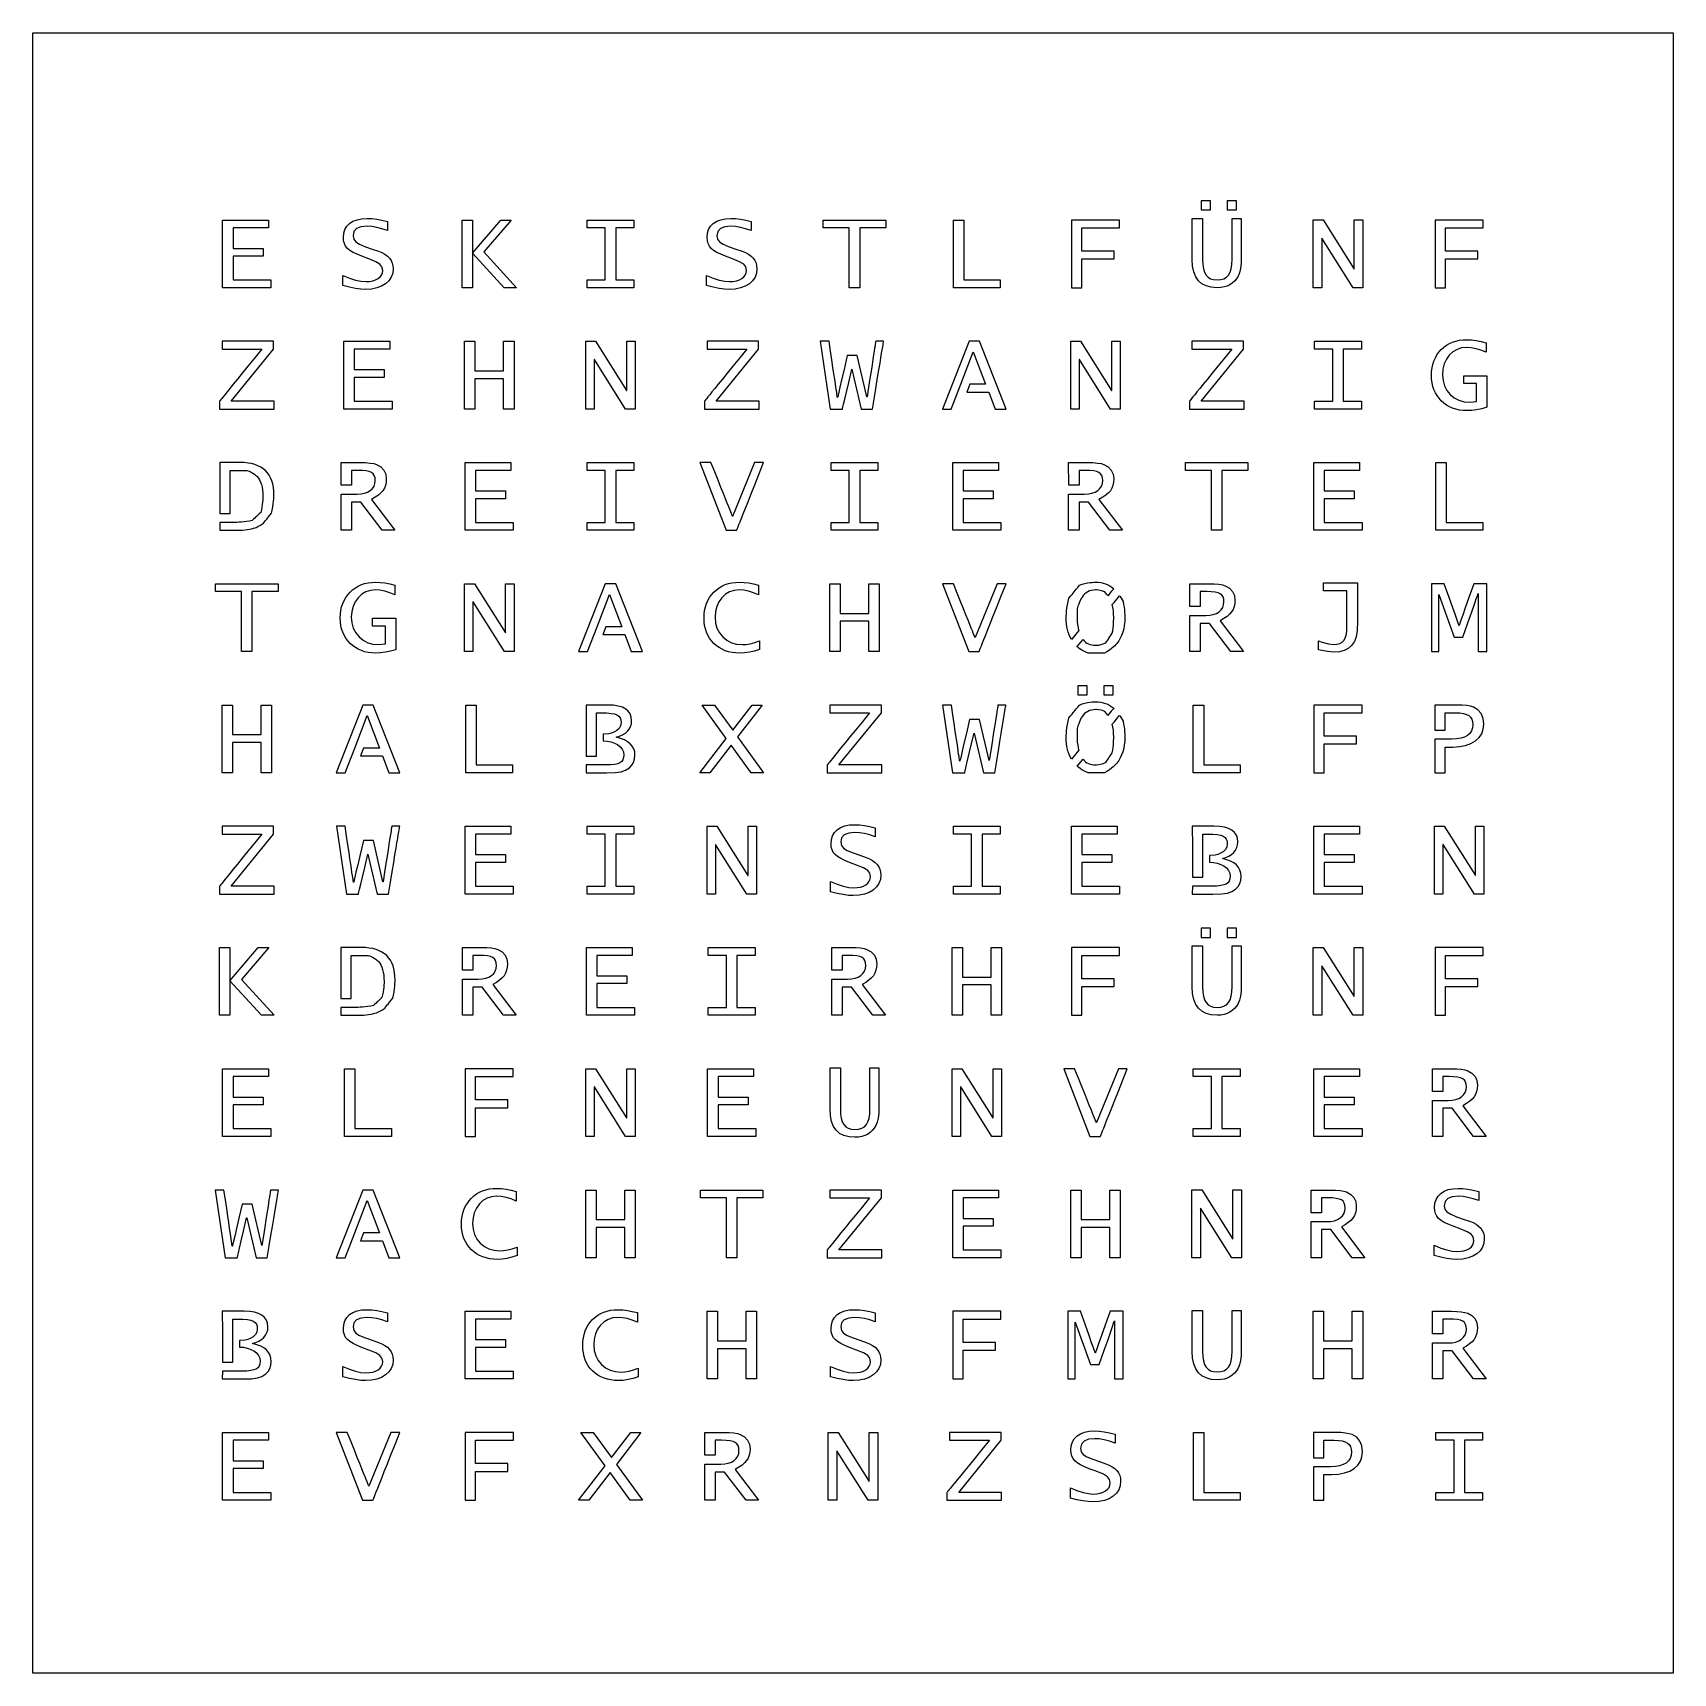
# Model space of a CAD drawing. Header units: millimetres. Extents: x 0 to 230, y -230 to 0.
import ezdxf

# ---------------------------------------------------------------- set-up
doc = ezdxf.new("R2010")
doc.units = ezdxf.units.MM
doc.layers.add('cutout', color=3, linetype='Continuous')

msp = doc.modelspace()

# ---------------------------------------------------------------- linework, layer by layer
msp.add_lwpolyline([(230, -230), (0, -230), (0, 0), (230, 0), (230, -230)])
at = {"layer": 'cutout'}
for points in [[(26.62, -35.75), (26.62, -26.25), (33.04, -26.25), (33.04, -27.35), (28.08, -27.35), (28.08, -30.23), (32.28, -30.23), (32.28, -31.32), (28.08, -31.32), (28.08, -34.65), (33.38, -34.65), (33.38, -35.75), (26.62, -35.75)], [(49.73, -26.48), (49.73, -27.74), (48.95, -27.47), (48.22, -27.28), (47.53, -27.16), (46.88, -27.12), (46.01, -27.2), (45.39, -27.45), (45.03, -27.87), (44.9, -28.45), (45, -28.94), (45.27, -29.32), (45.8, -29.65), (46.64, -30), (47.57, -30.32), (48.46, -30.63), (48.94, -30.82), (49.36, -31.05), (49.72, -31.31), (50.01, -31.6), (50.23, -31.92), (50.4, -32.28), (50.49, -32.66), (50.53, -33.08), (50.46, -33.71), (50.26, -34.27), (49.93, -34.76), (49.47, -35.19), (48.9, -35.53), (48.24, -35.78), (47.49, -35.93), (46.65, -35.98), (45.99, -35.94), (45.24, -35.84), (44.4, -35.68), (43.48, -35.45), (43.48, -34.01), (44.4, -34.39), (45.25, -34.66), (46.01, -34.82), (46.69, -34.88), (47.21, -34.85), (47.66, -34.77), (48.07, -34.64), (48.42, -34.45), (48.7, -34.22), (48.9, -33.96), (49.02, -33.65), (49.06, -33.31), (48.96, -32.82), (48.68, -32.45), (48.1, -32.1), (47.11, -31.69), (46.13, -31.34), (45.46, -31.06), (44.9, -30.79), (44.45, -30.51), (44.11, -30.23), (43.86, -29.92), (43.68, -29.56), (43.58, -29.16), (43.54, -28.71), (43.6, -28.11), (43.76, -27.57), (44.03, -27.11), (44.41, -26.73), (44.89, -26.42), (45.46, -26.2), (46.11, -26.07), (46.86, -26.02), (47.52, -26.05), (48.22, -26.14), (48.96, -26.28), (49.73, -26.48)], [(60.18, -35.75), (60.18, -26.25), (61.64, -26.25), (61.64, -30.91), (65.61, -26.25), (67.08, -26.25), (63.25, -30.73), (67.81, -35.75), (66.07, -35.75), (61.64, -30.91), (61.64, -35.75), (60.18, -35.75)], [(77.72, -35.75), (77.72, -34.65), (80.27, -34.65), (80.27, -27.35), (77.72, -27.35), (77.72, -26.25), (84.28, -26.25), (84.28, -27.35), (81.73, -27.35), (81.73, -34.65), (84.28, -34.65), (84.28, -35.75), (77.72, -35.75)], [(100.74, -26.48), (100.74, -27.74), (99.95, -27.47), (99.22, -27.28), (98.52, -27.16), (97.88, -27.12), (97.02, -27.2), (96.4, -27.45), (96.03, -27.87), (95.9, -28.45), (96, -28.94), (96.27, -29.32), (96.8, -29.65), (97.64, -30), (98.57, -30.32), (99.46, -30.63), (99.94, -30.82), (100.36, -31.05), (100.72, -31.31), (101.01, -31.6), (101.23, -31.92), (101.4, -32.28), (101.49, -32.66), (101.52, -33.08), (101.46, -33.71), (101.26, -34.27), (100.93, -34.76), (100.47, -35.19), (99.9, -35.53), (99.24, -35.78), (98.49, -35.93), (97.65, -35.98), (96.99, -35.94), (96.24, -35.84), (95.4, -35.68), (94.48, -35.45), (94.48, -34.01), (95.4, -34.39), (96.25, -34.66), (97.01, -34.82), (97.69, -34.88), (98.21, -34.85), (98.66, -34.77), (99.07, -34.64), (99.42, -34.45), (99.7, -34.22), (99.9, -33.96), (100.02, -33.65), (100.06, -33.31), (99.97, -32.82), (99.68, -32.45), (99.1, -32.1), (98.11, -31.69), (97.13, -31.34), (96.46, -31.06), (95.9, -30.79), (95.45, -30.51), (95.11, -30.23), (94.86, -29.92), (94.68, -29.56), (94.58, -29.16), (94.54, -28.71), (94.6, -28.11), (94.76, -27.57), (95.03, -27.11), (95.41, -26.73), (95.89, -26.42), (96.46, -26.2), (97.11, -26.07), (97.86, -26.02), (98.52, -26.05), (99.22, -26.14), (99.96, -26.28), (100.74, -26.48)], [(114.48, -35.75), (114.48, -27.35), (110.83, -27.35), (110.83, -26.25), (119.59, -26.25), (119.59, -27.35), (115.94, -27.35), (115.94, -35.75), (114.48, -35.75)], [(129.07, -35.75), (129.07, -26.25), (130.53, -26.25), (130.53, -34.65), (135.64, -34.65), (135.64, -35.75), (129.07, -35.75)], [(162.57, -26.02), (164.02, -26.02), (164.02, -31.79), (164.06, -32.49), (164.14, -33.09), (164.29, -33.58), (164.5, -33.97), (164.78, -34.27), (165.13, -34.48), (165.55, -34.61), (166.04, -34.65), (166.57, -34.61), (167.01, -34.48), (167.38, -34.27), (167.66, -33.97), (167.88, -33.58), (168.04, -33.08), (168.13, -32.47), (168.16, -31.75), (168.16, -26.02), (169.43, -26.02), (169.43, -31.54), (169.41, -32.36), (169.33, -33.07), (169.19, -33.64), (169.01, -34.1), (168.77, -34.48), (168.49, -34.82), (168.18, -35.1), (167.83, -35.33), (167.44, -35.51), (167.02, -35.64), (166.56, -35.72), (166.06, -35.75), (165.23, -35.68), (164.51, -35.5), (163.91, -35.19), (163.42, -34.77), (163.05, -34.21), (162.78, -33.53), (162.62, -32.71), (162.57, -31.77), (162.57, -26.02)], [(179.53, -35.76), (179.53, -26.24), (180.91, -26.24), (185.26, -33.14), (185.28, -33.14), (185.28, -26.24), (186.47, -26.24), (186.47, -35.76), (185.12, -35.76), (180.74, -28.8), (180.72, -28.8), (180.72, -35.76), (179.53, -35.76)], [(43.62, -52.75), (43.62, -43.25), (50.04, -43.25), (50.04, -44.35), (45.08, -44.35), (45.08, -47.23), (49.28, -47.23), (49.28, -48.32), (45.08, -48.32), (45.08, -51.65), (50.38, -51.65), (50.38, -52.75), (43.62, -52.75)], [(60.53, -52.75), (60.53, -43.25), (61.99, -43.25), (61.99, -47.4), (66, -47.4), (66, -43.25), (67.47, -43.25), (67.47, -52.75), (66, -52.75), (66, -48.5), (61.99, -48.5), (61.99, -52.75), (60.53, -52.75)], [(77.53, -52.76), (77.53, -43.24), (78.91, -43.24), (83.26, -50.14), (83.28, -50.14), (83.28, -43.24), (84.47, -43.24), (84.47, -52.76), (83.12, -52.76), (78.74, -45.8), (78.72, -45.8), (78.72, -52.76), (77.53, -52.76)], [(131.36, -49.28), (130.94, -50.37), (132.28, -50.37), (134.03, -50.37), (134.92, -52.75), (136.47, -52.75), (132.73, -43.25), (131.27, -43.25), (127.53, -52.75), (128.78, -52.75), (130.13, -49.28), (131.86, -44.74), (133.59, -49.28), (132.27, -49.28), (131.36, -49.28)], [(145.53, -52.76), (145.53, -43.24), (146.91, -43.24), (151.26, -50.14), (151.28, -50.14), (151.28, -43.24), (152.47, -43.24), (152.47, -52.76), (151.12, -52.76), (146.74, -45.8), (146.71, -45.8), (146.71, -52.76), (145.53, -52.76)], [(179.72, -52.75), (179.72, -51.65), (182.27, -51.65), (182.27, -44.35), (179.72, -44.35), (179.72, -43.25), (186.29, -43.25), (186.29, -44.35), (183.73, -44.35), (183.73, -51.65), (186.29, -51.65), (186.29, -52.75), (179.72, -52.75)], [(203.77, -43.45), (203.77, -44.8), (203.05, -44.5), (202.36, -44.29), (201.68, -44.16), (201.04, -44.12), (200.33, -44.19), (199.69, -44.39), (199.12, -44.73), (198.61, -45.2), (198.2, -45.78), (197.9, -46.43), (197.72, -47.15), (197.66, -47.95), (197.73, -48.75), (197.93, -49.48), (198.27, -50.13), (198.73, -50.71), (199.31, -51.18), (199.96, -51.51), (200.68, -51.72), (201.47, -51.78), (202.43, -51.69), (202.43, -49.19), (200.65, -49.19), (200.65, -48.09), (203.89, -48.09), (203.89, -52.5), (203.16, -52.71), (202.44, -52.86), (201.75, -52.94), (201.07, -52.97), (200.54, -52.95), (200.02, -52.89), (199.54, -52.78), (199.07, -52.63), (198.64, -52.44), (198.23, -52.21), (197.85, -51.93), (197.49, -51.61), (197.17, -51.25), (196.89, -50.87), (196.65, -50.46), (196.45, -50.03), (196.3, -49.57), (196.2, -49.09), (196.13, -48.58), (196.11, -48.05), (196.13, -47.5), (196.2, -46.98), (196.3, -46.49), (196.45, -46.02), (196.65, -45.58), (196.88, -45.16), (197.16, -44.78), (197.48, -44.42), (197.84, -44.09), (198.22, -43.81), (198.64, -43.57), (199.07, -43.37), (199.53, -43.22), (200.02, -43.11), (200.54, -43.05), (201.08, -43.03), (201.72, -43.05), (202.38, -43.13), (203.07, -43.27), (203.77, -43.45)], [(44.69, -61.35), (44.69, -63.43), (43.24, -63.43), (43.23, -60.25), (45.89, -60.25), (46.65, -60.27), (47.29, -60.32), (47.8, -60.41), (48.19, -60.53), (48.79, -60.87), (49.22, -61.32), (49.48, -61.87), (49.56, -62.54), (49.53, -63.02), (49.44, -63.45), (49.3, -63.84), (49.09, -64.2), (48.81, -64.52), (48.45, -64.83), (48.01, -65.13), (47.49, -65.42), (50.77, -69.75), (49, -69.75), (46.01, -65.8), (44.69, -65.8), (44.69, -69.75), (43.23, -69.75), (43.23, -64.68), (45.46, -64.69), (46.02, -64.66), (46.51, -64.56), (46.95, -64.4), (47.32, -64.18), (47.62, -63.89), (47.84, -63.57), (47.97, -63.2), (48.01, -62.78), (47.98, -62.4), (47.88, -62.09), (47.72, -61.84), (47.49, -61.65), (47.18, -61.52), (46.76, -61.43), (46.23, -61.37), (45.58, -61.35), (44.69, -61.35)], [(60.62, -69.75), (60.62, -60.25), (67.03, -60.25), (67.03, -61.35), (62.08, -61.35), (62.08, -64.23), (66.28, -64.23), (66.28, -65.32), (62.08, -65.32), (62.08, -68.65), (67.37, -68.65), (67.37, -69.75), (60.62, -69.75)], [(77.72, -69.75), (77.72, -68.65), (80.27, -68.65), (80.27, -61.35), (77.72, -61.35), (77.72, -60.25), (84.28, -60.25), (84.28, -61.35), (81.73, -61.35), (81.73, -68.65), (84.28, -68.65), (84.28, -69.75), (77.72, -69.75)], [(111.93, -69.75), (111.93, -68.65), (114.48, -68.65), (114.48, -61.35), (111.93, -61.35), (111.93, -60.25), (118.5, -60.25), (118.5, -61.35), (115.94, -61.35), (115.94, -68.65), (118.5, -68.65), (118.5, -69.75), (111.93, -69.75)], [(128.98, -69.75), (128.98, -60.25), (135.39, -60.25), (135.39, -61.35), (130.44, -61.35), (130.44, -64.23), (134.64, -64.23), (134.64, -65.32), (130.44, -65.32), (130.44, -68.65), (135.73, -68.65), (135.73, -69.75), (128.98, -69.75)], [(146.69, -61.35), (146.69, -63.43), (145.24, -63.43), (145.23, -60.25), (147.89, -60.25), (148.65, -60.27), (149.29, -60.32), (149.8, -60.41), (150.19, -60.53), (150.79, -60.87), (151.22, -61.32), (151.48, -61.87), (151.56, -62.54), (151.53, -63.02), (151.45, -63.45), (151.29, -63.84), (151.09, -64.2), (150.81, -64.52), (150.45, -64.83), (150.01, -65.13), (149.49, -65.42), (152.77, -69.75), (151, -69.75), (148, -65.8), (146.69, -65.8), (146.69, -69.75), (145.23, -69.75), (145.23, -64.68), (147.46, -64.69), (148.02, -64.66), (148.51, -64.56), (148.95, -64.4), (149.32, -64.18), (149.62, -63.89), (149.84, -63.57), (149.97, -63.2), (150.01, -62.78), (149.98, -62.4), (149.88, -62.09), (149.72, -61.84), (149.49, -61.65), (149.18, -61.52), (148.76, -61.43), (148.23, -61.37), (147.59, -61.35), (146.69, -61.35)], [(165.27, -69.75), (165.27, -61.35), (161.62, -61.35), (161.62, -60.25), (170.38, -60.25), (170.38, -61.35), (166.73, -61.35), (166.73, -69.75), (165.27, -69.75)], [(179.62, -69.75), (179.62, -60.25), (186.04, -60.25), (186.04, -61.35), (181.08, -61.35), (181.08, -64.23), (185.28, -64.23), (185.28, -65.32), (181.08, -65.32), (181.08, -68.65), (186.38, -68.65), (186.38, -69.75), (179.62, -69.75)], [(196.72, -69.75), (196.72, -60.25), (198.17, -60.25), (198.17, -68.65), (203.29, -68.65), (203.29, -69.75), (196.72, -69.75)], [(29.27, -86.74), (29.27, -78.35), (25.62, -78.35), (25.62, -77.26), (34.38, -77.26), (34.38, -78.35), (30.73, -78.35), (30.73, -86.74), (29.27, -86.74)], [(50.77, -77.46), (50.77, -78.79), (50.05, -78.5), (49.36, -78.29), (48.68, -78.16), (48.04, -78.12), (47.33, -78.19), (46.69, -78.39), (46.12, -78.73), (45.61, -79.2), (45.2, -79.78), (44.9, -80.43), (44.72, -81.15), (44.66, -81.95), (44.73, -82.75), (44.93, -83.48), (45.27, -84.13), (45.74, -84.71), (46.31, -85.18), (46.96, -85.51), (47.68, -85.72), (48.47, -85.78), (49.43, -85.69), (49.43, -83.19), (47.65, -83.19), (47.65, -82.09), (50.89, -82.09), (50.89, -86.5), (50.16, -86.71), (49.44, -86.86), (48.75, -86.95), (48.07, -86.97), (47.54, -86.95), (47.02, -86.89), (46.53, -86.78), (46.07, -86.63), (45.64, -86.44), (45.23, -86.21), (44.85, -85.93), (44.49, -85.61), (44.17, -85.25), (43.89, -84.87), (43.65, -84.47), (43.46, -84.03), (43.3, -83.58), (43.2, -83.09), (43.13, -82.58), (43.11, -82.05), (43.13, -81.5), (43.2, -80.98), (43.3, -80.49), (43.46, -80.02), (43.65, -79.58), (43.89, -79.16), (44.16, -78.78), (44.49, -78.42), (44.84, -78.09), (45.23, -77.81), (45.64, -77.57), (46.07, -77.37), (46.53, -77.22), (47.03, -77.11), (47.54, -77.05), (48.08, -77.03), (48.72, -77.05), (49.38, -77.13), (50.07, -77.27), (50.77, -77.46)], [(60.53, -86.76), (60.53, -77.24), (61.91, -77.24), (66.26, -84.14), (66.28, -84.14), (66.28, -77.24), (67.47, -77.24), (67.47, -86.76), (66.12, -86.76), (61.74, -79.8), (61.71, -79.8), (61.71, -86.76), (60.53, -86.76)], [(80.36, -83.28), (79.94, -84.37), (81.28, -84.37), (83.03, -84.37), (83.92, -86.74), (85.47, -86.74), (81.73, -77.26), (80.27, -77.26), (76.53, -86.74), (77.79, -86.74), (79.13, -83.28), (80.86, -78.74), (82.59, -83.28), (81.27, -83.28), (80.36, -83.28)], [(101.89, -86.45), (101.17, -86.68), (100.47, -86.84), (99.79, -86.94), (99.14, -86.97), (98.58, -86.95), (98.06, -86.89), (97.56, -86.78), (97.09, -86.64), (96.65, -86.44), (96.24, -86.21), (95.85, -85.94), (95.49, -85.62), (95.17, -85.26), (94.88, -84.89), (94.65, -84.48), (94.45, -84.05), (94.3, -83.59), (94.19, -83.1), (94.13, -82.59), (94.11, -82.05), (94.13, -81.5), (94.19, -80.98), (94.3, -80.49), (94.45, -80.02), (94.64, -79.58), (94.88, -79.16), (95.16, -78.78), (95.48, -78.42), (95.84, -78.09), (96.22, -77.81), (96.63, -77.57), (97.07, -77.37), (97.53, -77.22), (98.02, -77.11), (98.54, -77.05), (99.08, -77.03), (99.72, -77.05), (100.38, -77.13), (101.06, -77.27), (101.77, -77.46), (101.77, -78.79), (101.05, -78.5), (100.35, -78.29), (99.68, -78.16), (99.03, -78.12), (98.33, -78.19), (97.69, -78.39), (97.12, -78.73), (96.61, -79.2), (96.19, -79.78), (95.9, -80.43), (95.72, -81.15), (95.66, -81.95), (95.73, -82.76), (95.93, -83.48), (96.26, -84.14), (96.73, -84.71), (97.31, -85.18), (97.96, -85.51), (98.68, -85.72), (99.49, -85.78), (100.02, -85.75), (100.6, -85.65), (101.23, -85.49), (101.89, -85.25), (101.89, -86.45)], [(111.74, -86.74), (111.74, -77.26), (113.2, -77.26), (113.2, -81.4), (117.22, -81.4), (117.22, -77.26), (118.68, -77.26), (118.68, -86.74), (117.22, -86.74), (117.22, -82.5), (113.2, -82.5), (113.2, -86.74), (111.74, -86.74)], [(163.69, -78.35), (163.69, -80.44), (162.24, -80.44), (162.23, -77.26), (164.89, -77.26), (165.65, -77.27), (166.29, -77.32), (166.8, -77.41), (167.19, -77.53), (167.79, -77.87), (168.22, -78.32), (168.48, -78.88), (168.56, -79.54), (168.53, -80.02), (168.44, -80.45), (168.29, -80.84), (168.09, -81.2), (167.81, -81.52), (167.45, -81.83), (167.01, -82.14), (166.49, -82.43), (169.77, -86.74), (168, -86.74), (165, -82.8), (163.69, -82.8), (163.69, -86.74), (162.23, -86.74), (162.23, -81.68), (164.46, -81.69), (165.02, -81.66), (165.51, -81.57), (165.95, -81.4), (166.32, -81.17), (166.62, -80.89), (166.84, -80.57), (166.97, -80.19), (167.01, -79.78), (166.98, -79.4), (166.88, -79.09), (166.72, -78.84), (166.49, -78.65), (166.18, -78.52), (165.76, -78.43), (165.22, -78.37), (164.59, -78.35), (163.69, -78.35)], [(180.29, -86.5), (180.29, -85.27), (180.77, -85.43), (181.68, -85.68), (182.38, -85.76), (182.86, -85.73), (183.27, -85.63), (183.59, -85.46), (183.84, -85.22), (184.02, -84.9), (184.15, -84.48), (184.23, -83.95), (184.26, -83.32), (184.26, -78.24), (180.97, -78.24), (180.97, -77.14), (185.72, -77.14), (185.72, -82.54), (185.67, -83.8), (185.55, -84.69), (185.3, -85.35), (184.89, -85.92), (184.43, -86.33), (183.87, -86.62), (183.22, -86.8), (182.48, -86.86), (181.51, -86.77), (180.29, -86.5)], [(26.53, -103.75), (26.53, -94.25), (27.99, -94.25), (27.99, -98.4), (32, -98.4), (32, -94.25), (33.47, -94.25), (33.47, -103.75), (32, -103.75), (32, -99.5), (27.99, -99.5), (27.99, -103.75), (26.53, -103.75)], [(46.36, -100.28), (45.94, -101.37), (47.28, -101.37), (49.03, -101.37), (49.92, -103.75), (51.47, -103.75), (47.73, -94.25), (46.27, -94.25), (42.53, -103.75), (43.79, -103.75), (45.13, -100.28), (46.86, -95.74), (48.59, -100.28), (47.27, -100.28), (46.36, -100.28)], [(60.71, -103.75), (60.71, -94.25), (62.17, -94.25), (62.17, -102.65), (67.28, -102.65), (67.28, -103.75), (60.71, -103.75)], [(77.58, -101.4), (79.03, -101.4), (79.03, -95.35), (79.71, -95.35), (80.46, -95.37), (81.08, -95.42), (81.56, -95.51), (81.91, -95.63), (82.16, -95.8), (82.34, -96.04), (82.45, -96.35), (82.48, -96.72), (82.41, -97.17), (82.21, -97.53), (81.91, -97.82), (81.55, -98.03), (81.16, -98.19), (80.76, -98.29), (80.05, -98.36), (79.97, -98.36), (79.97, -99.27), (80.08, -99.27), (80.55, -99.31), (81.07, -99.43), (81.57, -99.6), (81.98, -99.81), (82.37, -100.1), (82.65, -100.44), (82.82, -100.83), (82.87, -101.27), (82.84, -101.63), (82.74, -101.93), (82.57, -102.18), (82.33, -102.35), (82.01, -102.48), (81.56, -102.58), (81.01, -102.63), (80.34, -102.65), (77.58, -102.65), (77.57, -103.75), (80.43, -103.75), (81.67, -103.71), (82.5, -103.61), (83.11, -103.4), (83.65, -103.05), (83.99, -102.7), (84.23, -102.29), (84.38, -101.82), (84.43, -101.29), (84.39, -100.82), (84.26, -100.39), (84.06, -100.01), (83.77, -99.68), (83.4, -99.39), (82.94, -99.14), (82.41, -98.94), (81.79, -98.78), (82.28, -98.63), (82.7, -98.43), (83.08, -98.2), (83.39, -97.91), (83.64, -97.59), (83.82, -97.24), (83.93, -96.87), (83.96, -96.46), (83.91, -95.94), (83.76, -95.49), (83.49, -95.12), (83.13, -94.81), (82.66, -94.56), (82.09, -94.39), (81.41, -94.29), (80.63, -94.25), (77.57, -94.25), (77.58, -97.12), (77.58, -101.4)], [(93.53, -103.75), (97.24, -98.93), (93.85, -94.25), (95.57, -94.25), (98.13, -97.78), (100.86, -94.25), (102.27, -94.25), (98.82, -98.72), (102.47, -103.75), (100.74, -103.75), (97.93, -99.88), (94.95, -103.75), (93.53, -103.75)], [(162.71, -103.75), (162.71, -94.25), (164.17, -94.25), (164.17, -102.65), (169.28, -102.65), (169.28, -103.75), (162.71, -103.75)], [(198.03, -97.8), (198.03, -95.35), (199.47, -95.35), (200.08, -95.37), (200.59, -95.44), (201.01, -95.56), (201.33, -95.73), (201.57, -95.95), (201.75, -96.23), (201.85, -96.57), (201.89, -96.98), (201.84, -97.46), (201.7, -97.88), (201.47, -98.24), (201.15, -98.53), (200.74, -98.76), (200.23, -98.92), (199.63, -99.01), (198.93, -99.05), (196.57, -99.05), (196.57, -103.75), (198.02, -103.75), (198.02, -100.14), (199.09, -100.14), (200.05, -100.09), (200.9, -99.93), (201.64, -99.66), (202.28, -99.29), (202.78, -98.82), (203.15, -98.28), (203.36, -97.65), (203.44, -96.95), (203.35, -96.13), (203.08, -95.46), (202.63, -94.93), (202, -94.55), (201.59, -94.42), (201.06, -94.33), (200.41, -94.27), (199.65, -94.25), (196.57, -94.25), (196.57, -97.8), (198.03, -97.8)], [(60.62, -120.75), (60.62, -111.26), (67.03, -111.26), (67.03, -112.35), (62.08, -112.35), (62.08, -115.23), (66.28, -115.23), (66.28, -116.32), (62.08, -116.32), (62.08, -119.65), (67.37, -119.65), (67.37, -120.75), (60.62, -120.75)], [(77.72, -120.75), (77.72, -119.65), (80.27, -119.65), (80.27, -112.35), (77.72, -112.35), (77.72, -111.26), (84.28, -111.26), (84.28, -112.35), (81.73, -112.35), (81.73, -119.65), (84.28, -119.65), (84.28, -120.75), (77.72, -120.75)], [(94.53, -120.76), (94.53, -111.24), (95.91, -111.24), (100.26, -118.14), (100.28, -118.14), (100.28, -111.24), (101.47, -111.24), (101.47, -120.76), (100.12, -120.76), (95.74, -113.81), (95.72, -113.81), (95.72, -120.76), (94.53, -120.76)], [(118.12, -111.48), (118.12, -112.74), (117.34, -112.47), (116.6, -112.28), (115.91, -112.16), (115.26, -112.12), (114.4, -112.21), (113.78, -112.46), (113.41, -112.87), (113.28, -113.45), (113.38, -113.94), (113.66, -114.32), (114.18, -114.66), (115.03, -115), (115.96, -115.32), (116.84, -115.63), (117.33, -115.82), (117.75, -116.05), (118.1, -116.31), (118.39, -116.6), (118.62, -116.93), (118.78, -117.28), (118.87, -117.67), (118.91, -118.08), (118.84, -118.71), (118.64, -119.27), (118.31, -119.76), (117.85, -120.19), (117.28, -120.53), (116.62, -120.78), (115.87, -120.93), (115.03, -120.97), (114.37, -120.94), (113.63, -120.84), (112.79, -120.68), (111.86, -120.45), (111.86, -119.01), (112.79, -119.39), (113.63, -119.66), (114.4, -119.83), (115.07, -119.88), (115.59, -119.85), (116.05, -119.78), (116.45, -119.64), (116.8, -119.46), (117.08, -119.22), (117.28, -118.96), (117.4, -118.65), (117.44, -118.31), (117.35, -117.82), (117.06, -117.45), (116.48, -117.1), (115.49, -116.69), (114.51, -116.34), (113.84, -116.07), (113.28, -115.79), (112.83, -115.51), (112.49, -115.23), (112.24, -114.92), (112.07, -114.56), (111.96, -114.16), (111.92, -113.71), (111.98, -113.11), (112.14, -112.58), (112.41, -112.12), (112.79, -111.73), (113.27, -111.42), (113.84, -111.2), (114.5, -111.07), (115.24, -111.03), (115.9, -111.06), (116.6, -111.14), (117.34, -111.28), (118.12, -111.48)], [(129.07, -120.75), (129.07, -119.65), (131.62, -119.65), (131.62, -112.35), (129.07, -112.35), (129.07, -111.26), (135.64, -111.26), (135.64, -112.35), (133.09, -112.35), (133.09, -119.65), (135.64, -119.65), (135.64, -120.75), (129.07, -120.75)], [(145.62, -120.75), (145.62, -111.26), (152.04, -111.26), (152.04, -112.35), (147.08, -112.35), (147.08, -115.23), (151.28, -115.23), (151.28, -116.32), (147.08, -116.32), (147.08, -119.65), (152.38, -119.65), (152.38, -120.75), (145.62, -120.75)], [(162.58, -118.41), (164.03, -118.41), (164.03, -112.35), (164.71, -112.35), (165.46, -112.37), (166.08, -112.42), (166.56, -112.51), (166.92, -112.63), (167.16, -112.81), (167.34, -113.04), (167.45, -113.35), (167.48, -113.72), (167.41, -114.17), (167.21, -114.53), (166.91, -114.82), (166.55, -115.03), (166.16, -115.19), (165.76, -115.29), (165.06, -115.36), (164.97, -115.36), (164.97, -116.27), (165.08, -116.27), (165.55, -116.31), (166.07, -116.43), (166.57, -116.61), (166.99, -116.81), (167.38, -117.1), (167.65, -117.45), (167.82, -117.83), (167.88, -118.27), (167.84, -118.63), (167.74, -118.94), (167.57, -119.18), (167.33, -119.35), (167.01, -119.48), (166.56, -119.58), (166.01, -119.63), (165.35, -119.65), (162.58, -119.65), (162.57, -120.75), (165.44, -120.75), (166.67, -120.71), (167.5, -120.61), (168.11, -120.4), (168.65, -120.05), (168.99, -119.7), (169.23, -119.29), (169.38, -118.82), (169.43, -118.29), (169.39, -117.82), (169.26, -117.4), (169.06, -117.01), (168.77, -116.68), (168.4, -116.39), (167.95, -116.14), (167.41, -115.94), (166.79, -115.78), (167.28, -115.63), (167.7, -115.44), (168.08, -115.2), (168.39, -114.91), (168.64, -114.59), (168.82, -114.24), (168.93, -113.87), (168.96, -113.46), (168.91, -112.94), (168.75, -112.5), (168.49, -112.12), (168.13, -111.81), (167.66, -111.57), (167.09, -111.39), (166.41, -111.29), (165.63, -111.26), (162.57, -111.26), (162.58, -114.12), (162.58, -118.41)], [(179.62, -120.75), (179.62, -111.26), (186.04, -111.26), (186.04, -112.35), (181.08, -112.35), (181.08, -115.23), (185.28, -115.23), (185.28, -116.32), (181.08, -116.32), (181.08, -119.65), (186.38, -119.65), (186.38, -120.75), (179.62, -120.75)], [(196.53, -120.76), (196.53, -111.24), (197.91, -111.24), (202.26, -118.14), (202.28, -118.14), (202.28, -111.24), (203.47, -111.24), (203.47, -120.76), (202.12, -120.76), (197.74, -113.81), (197.72, -113.81), (197.72, -120.76), (196.53, -120.76)], [(26.18, -137.75), (26.18, -128.25), (27.64, -128.25), (27.64, -132.91), (31.61, -128.25), (33.08, -128.25), (29.26, -132.73), (33.82, -137.75), (32.07, -137.75), (27.64, -132.91), (27.64, -137.75), (26.18, -137.75)], [(61.69, -129.35), (61.69, -131.44), (60.23, -131.44), (60.23, -128.25), (62.89, -128.25), (63.65, -128.27), (64.29, -128.32), (64.8, -128.41), (65.18, -128.53), (65.79, -128.87), (66.22, -129.32), (66.47, -129.88), (66.56, -130.54), (66.53, -131.02), (66.44, -131.45), (66.29, -131.84), (66.08, -132.2), (65.81, -132.52), (65.45, -132.83), (65.01, -133.14), (64.49, -133.43), (67.77, -137.75), (66, -137.75), (63, -133.8), (61.69, -133.8), (61.69, -137.75), (60.23, -137.75), (60.23, -132.68), (62.46, -132.69), (63.02, -132.66), (63.51, -132.57), (63.95, -132.4), (64.32, -132.18), (64.62, -131.89), (64.84, -131.57), (64.97, -131.2), (65.01, -130.78), (64.98, -130.4), (64.88, -130.09), (64.72, -129.84), (64.49, -129.66), (64.18, -129.52), (63.76, -129.43), (63.22, -129.37), (62.58, -129.35), (61.69, -129.35)], [(77.62, -137.75), (77.62, -128.25), (84.04, -128.25), (84.04, -129.35), (79.08, -129.35), (79.08, -132.23), (83.28, -132.23), (83.28, -133.32), (79.08, -133.32), (79.08, -136.65), (84.38, -136.65), (84.38, -137.75), (77.62, -137.75)], [(94.71, -137.75), (94.71, -136.65), (97.27, -136.65), (97.27, -129.35), (94.71, -129.35), (94.71, -128.25), (101.29, -128.25), (101.29, -129.35), (98.73, -129.35), (98.73, -136.65), (101.29, -136.65), (101.29, -137.75), (94.71, -137.75)], [(113.47, -129.35), (113.47, -131.44), (112.01, -131.44), (112.01, -128.25), (114.66, -128.25), (115.43, -128.27), (116.07, -128.32), (116.58, -128.41), (116.96, -128.53), (117.56, -128.87), (118, -129.32), (118.25, -129.88), (118.34, -130.54), (118.31, -131.02), (118.22, -131.45), (118.07, -131.84), (117.86, -132.2), (117.58, -132.52), (117.23, -132.83), (116.79, -133.14), (116.27, -133.43), (119.54, -137.75), (117.78, -137.75), (114.78, -133.8), (113.46, -133.8), (113.46, -137.75), (112.01, -137.75), (112.01, -132.68), (114.23, -132.69), (114.79, -132.66), (115.29, -132.57), (115.72, -132.4), (116.1, -132.18), (116.4, -131.89), (116.61, -131.57), (116.74, -131.2), (116.79, -130.78), (116.75, -130.4), (116.66, -130.09), (116.5, -129.84), (116.27, -129.66), (115.95, -129.52), (115.53, -129.43), (115, -129.37), (114.36, -129.35), (113.47, -129.35)], [(128.89, -137.75), (128.89, -128.25), (130.34, -128.25), (130.34, -132.4), (134.36, -132.4), (134.36, -128.25), (135.83, -128.25), (135.83, -137.75), (134.36, -137.75), (134.36, -133.5), (130.34, -133.5), (130.34, -137.75), (128.89, -137.75)], [(162.57, -128.02), (164.02, -128.02), (164.02, -133.79), (164.06, -134.49), (164.14, -135.09), (164.29, -135.58), (164.5, -135.97), (164.78, -136.27), (165.13, -136.48), (165.55, -136.61), (166.04, -136.65), (166.57, -136.61), (167.01, -136.48), (167.38, -136.27), (167.66, -135.97), (167.88, -135.58), (168.04, -135.08), (168.13, -134.47), (168.16, -133.75), (168.16, -128.02), (169.43, -128.02), (169.43, -133.54), (169.41, -134.37), (169.33, -135.07), (169.19, -135.65), (169.01, -136.1), (168.77, -136.48), (168.49, -136.82), (168.18, -137.1), (167.83, -137.33), (167.44, -137.51), (167.02, -137.64), (166.56, -137.72), (166.06, -137.75), (165.23, -137.68), (164.51, -137.5), (163.91, -137.2), (163.42, -136.77), (163.05, -136.22), (162.78, -135.53), (162.62, -134.72), (162.57, -133.77), (162.57, -128.02)], [(179.53, -137.76), (179.53, -128.24), (180.91, -128.24), (185.26, -135.14), (185.28, -135.14), (185.28, -128.24), (186.47, -128.24), (186.47, -137.76), (185.12, -137.76), (180.74, -130.8), (180.72, -130.8), (180.72, -137.76), (179.53, -137.76)], [(26.62, -154.75), (26.62, -145.25), (33.04, -145.25), (33.04, -146.35), (28.08, -146.35), (28.08, -149.23), (32.28, -149.23), (32.28, -150.32), (28.08, -150.32), (28.08, -153.65), (33.38, -153.65), (33.38, -154.75), (26.62, -154.75)], [(43.72, -154.75), (43.72, -145.25), (45.17, -145.25), (45.17, -153.65), (50.28, -153.65), (50.28, -154.75), (43.72, -154.75)], [(77.53, -154.76), (77.53, -145.24), (78.91, -145.24), (83.26, -152.14), (83.28, -152.14), (83.28, -145.24), (84.47, -145.24), (84.47, -154.76), (83.12, -154.76), (78.74, -147.8), (78.72, -147.8), (78.72, -154.76), (77.53, -154.76)], [(94.62, -154.75), (94.62, -145.25), (101.04, -145.25), (101.04, -146.35), (96.08, -146.35), (96.08, -149.23), (100.28, -149.23), (100.28, -150.32), (96.08, -150.32), (96.08, -153.65), (101.38, -153.65), (101.38, -154.75), (94.62, -154.75)], [(111.78, -145.14), (113.23, -145.14), (113.23, -150.9), (113.26, -151.6), (113.35, -152.2), (113.5, -152.7), (113.71, -153.09), (113.99, -153.38), (114.34, -153.6), (114.76, -153.72), (115.25, -153.76), (115.78, -153.72), (116.22, -153.6), (116.59, -153.38), (116.87, -153.09), (117.09, -152.69), (117.25, -152.19), (117.34, -151.58), (117.37, -150.87), (117.37, -145.14), (118.64, -145.14), (118.64, -150.65), (118.62, -151.48), (118.54, -152.18), (118.4, -152.76), (118.22, -153.21), (117.98, -153.6), (117.7, -153.93), (117.39, -154.21), (117.04, -154.45), (116.65, -154.63), (116.23, -154.76), (115.76, -154.83), (115.27, -154.86), (114.44, -154.8), (113.72, -154.61), (113.12, -154.31), (112.63, -153.88), (112.26, -153.33), (111.99, -152.64), (111.83, -151.83), (111.78, -150.88), (111.78, -145.14)], [(128.89, -154.76), (128.89, -145.24), (130.27, -145.24), (134.62, -152.14), (134.64, -152.14), (134.64, -145.24), (135.83, -145.24), (135.83, -154.76), (134.48, -154.76), (130.1, -147.8), (130.07, -147.8), (130.07, -154.76), (128.89, -154.76)], [(162.71, -154.75), (162.71, -153.65), (165.27, -153.65), (165.27, -146.35), (162.71, -146.35), (162.71, -145.25), (169.28, -145.25), (169.28, -146.35), (166.73, -146.35), (166.73, -153.65), (169.28, -153.65), (169.28, -154.75), (162.71, -154.75)], [(179.62, -154.75), (179.62, -145.25), (186.04, -145.25), (186.04, -146.35), (181.08, -146.35), (181.08, -149.23), (185.28, -149.23), (185.28, -150.32), (181.08, -150.32), (181.08, -153.65), (186.38, -153.65), (186.38, -154.75), (179.62, -154.75)], [(197.69, -146.35), (197.69, -148.44), (196.24, -148.44), (196.23, -145.25), (198.89, -145.25), (199.65, -145.27), (200.29, -145.32), (200.8, -145.41), (201.19, -145.53), (201.79, -145.87), (202.22, -146.32), (202.48, -146.88), (202.57, -147.54), (202.53, -148.02), (202.44, -148.45), (202.3, -148.84), (202.09, -149.2), (201.81, -149.52), (201.45, -149.84), (201.01, -150.14), (200.49, -150.43), (203.77, -154.75), (202, -154.75), (199, -150.8), (197.69, -150.8), (197.69, -154.75), (196.23, -154.75), (196.23, -149.68), (198.46, -149.69), (199.02, -149.66), (199.51, -149.57), (199.95, -149.4), (200.32, -149.18), (200.62, -148.89), (200.84, -148.57), (200.97, -148.2), (201.01, -147.78), (200.98, -147.4), (200.88, -147.09), (200.72, -146.84), (200.49, -146.65), (200.18, -146.52), (199.76, -146.43), (199.22, -146.37), (198.58, -146.35), (197.69, -146.35)], [(46.36, -168.28), (45.94, -169.37), (47.28, -169.37), (49.03, -169.37), (49.92, -171.75), (51.47, -171.75), (47.73, -162.26), (46.27, -162.26), (42.53, -171.75), (43.79, -171.75), (45.13, -168.28), (46.86, -163.74), (48.59, -168.28), (47.27, -168.28), (46.36, -168.28)], [(67.89, -171.45), (67.17, -171.68), (66.47, -171.84), (65.79, -171.94), (65.13, -171.98), (64.58, -171.95), (64.06, -171.89), (63.56, -171.78), (63.09, -171.64), (62.65, -171.44), (62.23, -171.21), (61.85, -170.93), (61.49, -170.62), (61.16, -170.26), (60.88, -169.89), (60.65, -169.48), (60.45, -169.05), (60.3, -168.59), (60.19, -168.1), (60.13, -167.59), (60.11, -167.05), (60.13, -166.5), (60.19, -165.98), (60.3, -165.49), (60.45, -165.02), (60.64, -164.58), (60.88, -164.17), (61.16, -163.78), (61.48, -163.42), (61.84, -163.09), (62.22, -162.81), (62.63, -162.57), (63.07, -162.37), (63.53, -162.22), (64.02, -162.11), (64.53, -162.05), (65.07, -162.02), (65.71, -162.05), (66.38, -162.13), (67.06, -162.27), (67.77, -162.45), (67.77, -163.8), (67.05, -163.5), (66.35, -163.29), (65.68, -163.16), (65.03, -163.12), (64.32, -163.19), (63.69, -163.39), (63.11, -163.73), (62.61, -164.2), (62.19, -164.78), (61.9, -165.43), (61.72, -166.15), (61.66, -166.95), (61.72, -167.76), (61.93, -168.48), (62.26, -169.14), (62.73, -169.71), (63.31, -170.18), (63.95, -170.52), (64.68, -170.71), (65.49, -170.78), (66.02, -170.75), (66.6, -170.65), (67.22, -170.48), (67.89, -170.25), (67.89, -171.45)], [(77.53, -171.75), (77.53, -162.26), (78.99, -162.26), (78.99, -166.4), (83, -166.4), (83, -162.26), (84.47, -162.26), (84.47, -171.75), (83, -171.75), (83, -167.5), (78.99, -167.5), (78.99, -171.75), (77.53, -171.75)], [(97.27, -171.75), (97.27, -163.35), (93.62, -163.35), (93.62, -162.26), (102.38, -162.26), (102.38, -163.35), (98.73, -163.35), (98.73, -171.75), (97.27, -171.75)], [(128.98, -171.75), (128.98, -162.26), (135.39, -162.26), (135.39, -163.35), (130.44, -163.35), (130.44, -166.23), (134.64, -166.23), (134.64, -167.32), (130.44, -167.32), (130.44, -170.65), (135.73, -170.65), (135.73, -171.75), (128.98, -171.75)], [(145.53, -171.75), (145.53, -162.26), (146.99, -162.26), (146.99, -166.4), (151, -166.4), (151, -162.26), (152.47, -162.26), (152.47, -171.75), (151, -171.75), (151, -167.5), (146.99, -167.5), (146.99, -171.75), (145.53, -171.75)], [(162.53, -171.76), (162.53, -162.24), (163.91, -162.24), (168.26, -169.14), (168.28, -169.14), (168.28, -162.24), (169.47, -162.24), (169.47, -171.76), (168.12, -171.76), (163.74, -164.8), (163.72, -164.8), (163.72, -171.76), (162.53, -171.76)], [(180.69, -163.35), (180.69, -165.44), (179.24, -165.44), (179.23, -162.26), (181.89, -162.26), (182.65, -162.27), (183.29, -162.32), (183.8, -162.41), (184.19, -162.53), (184.79, -162.87), (185.22, -163.32), (185.48, -163.87), (185.57, -164.54), (185.53, -165.02), (185.44, -165.45), (185.3, -165.84), (185.09, -166.2), (184.81, -166.52), (184.45, -166.83), (184.01, -167.13), (183.49, -167.42), (186.77, -171.75), (185, -171.75), (182, -167.8), (180.69, -167.8), (180.69, -171.75), (179.23, -171.75), (179.23, -166.68), (181.46, -166.69), (182.02, -166.66), (182.51, -166.56), (182.95, -166.4), (183.32, -166.17), (183.62, -165.89), (183.84, -165.57), (183.97, -165.19), (184.01, -164.78), (183.98, -164.4), (183.88, -164.08), (183.72, -163.84), (183.49, -163.65), (183.18, -163.52), (182.76, -163.43), (182.23, -163.37), (181.59, -163.35), (180.69, -163.35)], [(202.74, -162.48), (202.74, -163.74), (201.95, -163.47), (201.22, -163.28), (200.53, -163.16), (199.88, -163.12), (199.01, -163.2), (198.4, -163.45), (198.03, -163.87), (197.9, -164.45), (198, -164.94), (198.27, -165.32), (198.8, -165.65), (199.64, -166), (200.57, -166.32), (201.46, -166.63), (201.94, -166.83), (202.36, -167.05), (202.72, -167.31), (203.01, -167.6), (203.23, -167.93), (203.39, -168.28), (203.49, -168.66), (203.52, -169.08), (203.46, -169.71), (203.26, -170.27), (202.93, -170.76), (202.47, -171.19), (201.9, -171.53), (201.24, -171.78), (200.49, -171.93), (199.65, -171.98), (198.99, -171.94), (198.24, -171.84), (197.4, -171.68), (196.47, -171.45), (196.47, -170), (197.4, -170.39), (198.25, -170.66), (199.01, -170.82), (199.69, -170.88), (200.21, -170.85), (200.66, -170.77), (201.07, -170.64), (201.42, -170.45), (201.7, -170.22), (201.9, -169.96), (202.02, -169.65), (202.06, -169.31), (201.96, -168.82), (201.68, -168.45), (201.1, -168.1), (200.11, -167.69), (199.13, -167.34), (198.46, -167.06), (197.9, -166.79), (197.45, -166.51), (197.11, -166.23), (196.86, -165.92), (196.68, -165.56), (196.58, -165.16), (196.54, -164.71), (196.59, -164.11), (196.76, -163.58), (197.03, -163.12), (197.41, -162.73), (197.89, -162.42), (198.46, -162.2), (199.11, -162.07), (199.86, -162.02), (200.52, -162.05), (201.22, -162.14), (201.96, -162.28), (202.74, -162.48)], [(26.58, -186.4), (28.03, -186.4), (28.03, -180.35), (28.71, -180.35), (29.46, -180.37), (30.08, -180.42), (30.56, -180.51), (30.92, -180.63), (31.16, -180.81), (31.35, -181.04), (31.45, -181.35), (31.48, -181.72), (31.41, -182.17), (31.21, -182.53), (30.91, -182.82), (30.55, -183.03), (30.16, -183.19), (29.76, -183.29), (29.06, -183.36), (28.97, -183.36), (28.97, -184.27), (29.08, -184.27), (29.55, -184.31), (30.07, -184.43), (30.57, -184.6), (30.98, -184.81), (31.38, -185.1), (31.65, -185.44), (31.82, -185.83), (31.88, -186.27), (31.84, -186.63), (31.74, -186.94), (31.57, -187.18), (31.33, -187.35), (31.01, -187.48), (30.56, -187.58), (30.01, -187.63), (29.35, -187.65), (26.58, -187.65), (26.57, -188.75), (29.44, -188.75), (30.67, -188.71), (31.5, -188.61), (32.11, -188.4), (32.65, -188.05), (32.99, -187.7), (33.23, -187.29), (33.38, -186.82), (33.43, -186.29), (33.39, -185.82), (33.26, -185.4), (33.06, -185.02), (32.77, -184.68), (32.4, -184.39), (31.95, -184.14), (31.41, -183.94), (30.79, -183.78), (31.28, -183.63), (31.7, -183.43), (32.08, -183.2), (32.39, -182.91), (32.64, -182.59), (32.82, -182.24), (32.93, -181.87), (32.96, -181.46), (32.91, -180.94), (32.76, -180.5), (32.5, -180.12), (32.13, -179.81), (31.66, -179.57), (31.09, -179.39), (30.41, -179.29), (29.63, -179.25), (26.57, -179.25), (26.58, -182.12), (26.58, -186.4)], [(49.73, -179.48), (49.73, -180.74), (48.95, -180.47), (48.22, -180.27), (47.53, -180.16), (46.88, -180.12), (46.01, -180.2), (45.39, -180.45), (45.03, -180.87), (44.9, -181.45), (45, -181.94), (45.27, -182.32), (45.8, -182.65), (46.64, -183), (47.57, -183.32), (48.46, -183.63), (48.94, -183.82), (49.36, -184.05), (49.72, -184.31), (50.01, -184.6), (50.23, -184.92), (50.4, -185.28), (50.49, -185.66), (50.53, -186.08), (50.46, -186.71), (50.26, -187.27), (49.93, -187.76), (49.47, -188.19), (48.9, -188.53), (48.24, -188.78), (47.49, -188.93), (46.65, -188.97), (45.99, -188.94), (45.24, -188.84), (44.4, -188.68), (43.48, -188.45), (43.48, -187), (44.4, -187.39), (45.25, -187.66), (46.01, -187.82), (46.69, -187.88), (47.21, -187.85), (47.66, -187.77), (48.07, -187.64), (48.42, -187.46), (48.7, -187.22), (48.9, -186.96), (49.02, -186.65), (49.06, -186.31), (48.96, -185.82), (48.68, -185.44), (48.1, -185.1), (47.11, -184.69), (46.13, -184.34), (45.46, -184.06), (44.9, -183.79), (44.45, -183.51), (44.11, -183.23), (43.86, -182.92), (43.68, -182.56), (43.58, -182.16), (43.54, -181.71), (43.6, -181.11), (43.76, -180.58), (44.03, -180.12), (44.41, -179.73), (44.89, -179.42), (45.46, -179.2), (46.11, -179.07), (46.86, -179.03), (47.52, -179.05), (48.22, -179.14), (48.96, -179.28), (49.73, -179.48)], [(60.62, -188.75), (60.62, -179.25), (67.03, -179.25), (67.03, -180.35), (62.08, -180.35), (62.08, -183.23), (66.28, -183.23), (66.28, -184.32), (62.08, -184.32), (62.08, -187.65), (67.37, -187.65), (67.37, -188.75), (60.62, -188.75)], [(84.89, -188.45), (84.17, -188.68), (83.47, -188.84), (82.79, -188.94), (82.13, -188.97), (81.58, -188.95), (81.06, -188.89), (80.56, -188.78), (80.09, -188.63), (79.65, -188.44), (79.24, -188.21), (78.85, -187.93), (78.49, -187.62), (78.16, -187.26), (77.88, -186.89), (77.65, -186.48), (77.45, -186.05), (77.3, -185.59), (77.19, -185.1), (77.13, -184.59), (77.1, -184.05), (77.13, -183.5), (77.19, -182.98), (77.3, -182.49), (77.45, -182.02), (77.64, -181.58), (77.88, -181.17), (78.16, -180.78), (78.48, -180.42), (78.84, -180.09), (79.22, -179.81), (79.63, -179.57), (80.07, -179.37), (80.53, -179.22), (81.02, -179.11), (81.53, -179.05), (82.08, -179.03), (82.71, -179.05), (83.38, -179.13), (84.06, -179.27), (84.77, -179.45), (84.77, -180.8), (84.05, -180.5), (83.35, -180.29), (82.68, -180.16), (82.03, -180.12), (81.33, -180.19), (80.69, -180.39), (80.11, -180.73), (79.61, -181.2), (79.19, -181.78), (78.9, -182.43), (78.72, -183.15), (78.66, -183.95), (78.72, -184.76), (78.93, -185.48), (79.26, -186.14), (79.73, -186.71), (80.31, -187.18), (80.96, -187.51), (81.69, -187.72), (82.49, -187.78), (83.02, -187.75), (83.6, -187.65), (84.22, -187.48), (84.89, -187.25), (84.89, -188.45)], [(94.53, -188.75), (94.53, -179.25), (95.99, -179.25), (95.99, -183.4), (100, -183.4), (100, -179.25), (101.47, -179.25), (101.47, -188.75), (100, -188.75), (100, -184.5), (95.99, -184.5), (95.99, -188.75), (94.53, -188.75)], [(118.12, -179.48), (118.12, -180.74), (117.34, -180.47), (116.6, -180.27), (115.91, -180.16), (115.26, -180.12), (114.4, -180.2), (113.78, -180.45), (113.41, -180.87), (113.28, -181.45), (113.38, -181.94), (113.66, -182.32), (114.18, -182.65), (115.03, -183), (115.96, -183.32), (116.84, -183.63), (117.33, -183.82), (117.75, -184.05), (118.1, -184.31), (118.39, -184.6), (118.62, -184.92), (118.78, -185.28), (118.87, -185.66), (118.91, -186.08), (118.84, -186.71), (118.64, -187.27), (118.31, -187.76), (117.85, -188.19), (117.28, -188.53), (116.62, -188.78), (115.87, -188.93), (115.03, -188.97), (114.37, -188.94), (113.63, -188.84), (112.79, -188.68), (111.86, -188.45), (111.86, -187), (112.79, -187.39), (113.63, -187.66), (114.4, -187.82), (115.07, -187.88), (115.59, -187.85), (116.05, -187.77), (116.45, -187.64), (116.8, -187.46), (117.08, -187.22), (117.28, -186.96), (117.4, -186.65), (117.44, -186.31), (117.35, -185.82), (117.06, -185.44), (116.48, -185.1), (115.49, -184.69), (114.51, -184.34), (113.84, -184.06), (113.28, -183.79), (112.83, -183.51), (112.49, -183.23), (112.24, -182.92), (112.07, -182.56), (111.96, -182.16), (111.92, -181.71), (111.98, -181.11), (112.14, -180.58), (112.41, -180.12), (112.79, -179.73), (113.27, -179.42), (113.84, -179.2), (114.5, -179.07), (115.24, -179.03), (115.9, -179.05), (116.6, -179.14), (117.34, -179.28), (118.12, -179.48)], [(162.57, -179.14), (164.02, -179.14), (164.02, -184.9), (164.06, -185.6), (164.14, -186.2), (164.29, -186.7), (164.5, -187.09), (164.78, -187.38), (165.13, -187.59), (165.55, -187.72), (166.04, -187.76), (166.57, -187.72), (167.01, -187.59), (167.38, -187.38), (167.66, -187.09), (167.88, -186.7), (168.04, -186.19), (168.13, -185.58), (168.16, -184.86), (168.16, -179.14), (169.43, -179.14), (169.43, -184.65), (169.41, -185.48), (169.33, -186.18), (169.19, -186.76), (169.01, -187.21), (168.77, -187.6), (168.49, -187.93), (168.18, -188.22), (167.83, -188.45), (167.44, -188.63), (167.02, -188.76), (166.56, -188.83), (166.06, -188.86), (165.23, -188.8), (164.51, -188.61), (163.91, -188.31), (163.42, -187.88), (163.05, -187.33), (162.78, -186.64), (162.62, -185.83), (162.57, -184.88), (162.57, -179.14)], [(179.53, -188.75), (179.53, -179.25), (180.99, -179.25), (180.99, -183.4), (185.01, -183.4), (185.01, -179.25), (186.47, -179.25), (186.47, -188.75), (185.01, -188.75), (185.01, -184.5), (180.99, -184.5), (180.99, -188.75), (179.53, -188.75)], [(197.69, -180.35), (197.69, -182.44), (196.24, -182.44), (196.23, -179.25), (198.89, -179.25), (199.65, -179.27), (200.29, -179.32), (200.8, -179.41), (201.19, -179.53), (201.79, -179.87), (202.22, -180.32), (202.48, -180.87), (202.57, -181.54), (202.53, -182.02), (202.44, -182.45), (202.3, -182.84), (202.09, -183.2), (201.81, -183.52), (201.45, -183.83), (201.01, -184.13), (200.49, -184.43), (203.77, -188.75), (202, -188.75), (199, -184.8), (197.69, -184.8), (197.69, -188.75), (196.23, -188.75), (196.23, -183.68), (198.46, -183.69), (199.02, -183.66), (199.51, -183.57), (199.95, -183.4), (200.32, -183.18), (200.62, -182.89), (200.84, -182.57), (200.97, -182.2), (201.01, -181.78), (200.98, -181.4), (200.88, -181.09), (200.72, -180.84), (200.49, -180.65), (200.18, -180.52), (199.76, -180.43), (199.22, -180.37), (198.58, -180.35), (197.69, -180.35)], [(26.62, -205.75), (26.62, -196.25), (33.04, -196.25), (33.04, -197.35), (28.08, -197.35), (28.08, -200.23), (32.28, -200.23), (32.28, -201.32), (28.08, -201.32), (28.08, -204.65), (33.38, -204.65), (33.38, -205.75), (26.62, -205.75)], [(76.53, -205.75), (80.24, -200.93), (76.85, -196.25), (78.57, -196.25), (81.13, -199.78), (83.86, -196.25), (85.27, -196.25), (81.82, -200.72), (85.47, -205.75), (83.74, -205.75), (80.93, -201.88), (77.95, -205.75), (76.53, -205.75)], [(95.69, -197.35), (95.69, -199.44), (94.24, -199.44), (94.23, -196.25), (96.89, -196.25), (97.65, -196.27), (98.29, -196.32), (98.8, -196.41), (99.19, -196.53), (99.79, -196.87), (100.22, -197.32), (100.48, -197.87), (100.57, -198.54), (100.53, -199.02), (100.44, -199.45), (100.3, -199.84), (100.09, -200.2), (99.81, -200.52), (99.45, -200.83), (99.01, -201.13), (98.49, -201.43), (101.77, -205.75), (100, -205.75), (97, -201.8), (95.69, -201.8), (95.69, -205.75), (94.23, -205.75), (94.23, -200.68), (96.46, -200.69), (97.02, -200.66), (97.51, -200.57), (97.95, -200.4), (98.32, -200.18), (98.62, -199.89), (98.84, -199.57), (98.97, -199.2), (99.01, -198.78), (98.98, -198.4), (98.88, -198.09), (98.72, -197.84), (98.49, -197.65), (98.18, -197.52), (97.76, -197.43), (97.22, -197.37), (96.58, -197.35), (95.69, -197.35)], [(111.53, -205.76), (111.53, -196.24), (112.91, -196.24), (117.26, -203.14), (117.28, -203.14), (117.28, -196.24), (118.47, -196.24), (118.47, -205.76), (117.12, -205.76), (112.74, -198.81), (112.72, -198.81), (112.72, -205.76), (111.53, -205.76)], [(151.74, -196.48), (151.74, -197.74), (150.96, -197.47), (150.22, -197.28), (149.53, -197.16), (148.88, -197.12), (148.02, -197.2), (147.4, -197.45), (147.03, -197.87), (146.9, -198.45), (147, -198.94), (147.27, -199.32), (147.8, -199.65), (148.64, -200), (149.57, -200.32), (150.46, -200.63), (150.94, -200.83), (151.36, -201.05), (151.72, -201.31), (152.01, -201.6), (152.23, -201.93), (152.4, -202.28), (152.49, -202.66), (152.52, -203.08), (152.46, -203.71), (152.26, -204.27), (151.93, -204.76), (151.47, -205.19), (150.9, -205.53), (150.24, -205.78), (149.49, -205.93), (148.65, -205.98), (147.99, -205.94), (147.24, -205.84), (146.4, -205.68), (145.48, -205.45), (145.48, -204), (146.4, -204.39), (147.25, -204.66), (148.01, -204.82), (148.69, -204.88), (149.21, -204.85), (149.67, -204.77), (150.07, -204.64), (150.42, -204.45), (150.7, -204.22), (150.9, -203.96), (151.02, -203.65), (151.06, -203.31), (150.97, -202.82), (150.68, -202.45), (150.1, -202.1), (149.11, -201.69), (148.13, -201.34), (147.46, -201.06), (146.9, -200.79), (146.45, -200.51), (146.11, -200.23), (145.86, -199.92), (145.68, -199.56), (145.58, -199.16), (145.54, -198.71), (145.6, -198.11), (145.76, -197.58), (146.03, -197.12), (146.41, -196.73), (146.89, -196.42), (147.46, -196.2), (148.11, -196.07), (148.86, -196.02), (149.52, -196.05), (150.22, -196.14), (150.96, -196.28), (151.74, -196.48)], [(162.72, -205.75), (162.72, -196.25), (164.17, -196.25), (164.17, -204.65), (169.28, -204.65), (169.28, -205.75), (162.72, -205.75)], [(181.03, -199.8), (181.03, -197.35), (182.47, -197.35), (183.08, -197.37), (183.59, -197.44), (184.01, -197.56), (184.33, -197.73), (184.58, -197.95), (184.75, -198.23), (184.85, -198.57), (184.89, -198.98), (184.84, -199.46), (184.7, -199.88), (184.47, -200.24), (184.15, -200.53), (183.74, -200.76), (183.23, -200.92), (182.63, -201.01), (181.93, -201.05), (179.57, -201.05), (179.57, -205.75), (181.02, -205.75), (181.02, -202.14), (182.09, -202.14), (183.05, -202.09), (183.9, -201.93), (184.64, -201.66), (185.28, -201.29), (185.78, -200.82), (186.15, -200.28), (186.36, -199.65), (186.44, -198.95), (186.35, -198.13), (186.08, -197.46), (185.63, -196.93), (185, -196.55), (184.59, -196.42), (184.06, -196.33), (183.41, -196.27), (182.65, -196.25), (179.57, -196.25), (179.57, -199.8), (181.03, -199.8)], [(196.72, -205.75), (196.72, -204.65), (199.27, -204.65), (199.27, -197.35), (196.72, -197.35), (196.72, -196.25), (203.28, -196.25), (203.28, -197.35), (200.73, -197.35), (200.73, -204.65), (203.28, -204.65), (203.28, -205.75), (196.72, -205.75)]]:
    msp.add_lwpolyline(points, dxfattribs=at)
for points, knots in [([(163.83, -24.84), (163.83, -24.84), (163.83, -23.56), (163.83, -23.56), (163.83, -23.56), (163.83, -23.56), (165.11, -23.56), (165.11, -24.84), (165.11, -24.84), (165.11, -24.84), (165.11, -24.84), (163.83, -24.84), (163.83, -24.84)], [0, 0, 0, 0, 1, 1, 1, 2, 2, 2, 3, 3, 3, 4, 4, 4, 4]), ([(167.48, -24.84), (167.48, -24.84), (167.48, -23.56), (167.48, -23.56), (167.48, -23.56), (167.48, -23.56), (168.76, -23.56), (168.76, -24.84), (168.76, -24.84), (168.76, -24.84), (168.76, -24.84), (167.48, -24.84), (167.48, -24.84)], [0, 0, 0, 0, 1, 1, 1, 2, 2, 2, 3, 3, 3, 4, 4, 4, 4]), ([(145.62, -35.75), (145.62, -35.75), (145.62, -26.25), (145.62, -26.25), (145.62, -26.25), (145.62, -26.25), (152.38, -26.25), (152.38, -27.35), (152.38, -27.35), (152.38, -27.35), (152.38, -27.35), (147.08, -27.35), (147.08, -27.35), (147.08, -27.35), (147.08, -27.35), (147.08, -30.62), (151.6, -30.62), (151.6, -30.62), (151.6, -30.62), (151.6, -30.62), (151.6, -31.71), (151.6, -31.71), (151.6, -31.71), (151.6, -31.71), (147.08, -31.71), (147.08, -35.75), (147.08, -35.75), (147.08, -35.75), (147.08, -35.75), (145.62, -35.75), (145.62, -35.75)], [0, 0, 0, 0, 1, 1, 1, 2, 2, 2, 3, 3, 3, 4, 4, 4, 5, 5, 5, 6, 6, 6, 7, 7, 7, 8, 8, 8, 9, 9, 9, 10, 10, 10, 10]), ([(196.62, -35.75), (196.62, -35.75), (196.62, -26.25), (196.62, -26.25), (196.62, -26.25), (196.62, -26.25), (203.38, -26.25), (203.38, -27.35), (203.38, -27.35), (203.38, -27.35), (203.38, -27.35), (198.08, -27.35), (198.08, -27.35), (198.08, -27.35), (198.08, -27.35), (198.08, -30.62), (202.6, -30.62), (202.6, -30.62), (202.6, -30.62), (202.6, -30.62), (202.6, -31.71), (202.6, -31.71), (202.6, -31.71), (202.6, -31.71), (198.08, -31.71), (198.08, -35.75), (198.08, -35.75), (198.08, -35.75), (198.08, -35.75), (196.62, -35.75), (196.62, -35.75)], [0, 0, 0, 0, 1, 1, 1, 2, 2, 2, 3, 3, 3, 4, 4, 4, 5, 5, 5, 6, 6, 6, 7, 7, 7, 8, 8, 8, 9, 9, 9, 10, 10, 10, 10]), ([(26.17, -52.75), (26.17, -52.75), (26.17, -51.65), (26.17, -51.65), (26.17, -51.65), (26.17, -51.65), (32.12, -44.35), (26.53, -44.35), (26.53, -44.35), (26.53, -44.35), (26.53, -44.35), (26.53, -43.25), (26.53, -43.25), (26.53, -43.25), (26.53, -43.25), (33.77, -43.25), (33.77, -44.35), (33.77, -44.35), (33.77, -44.35), (33.77, -44.35), (27.83, -51.65), (27.83, -51.65), (27.83, -51.65), (27.83, -51.65), (33.83, -51.65), (33.83, -52.75), (33.83, -52.75), (33.83, -52.75), (33.83, -52.75), (26.17, -52.75), (26.17, -52.75)], [0, 0, 0, 0, 1, 1, 1, 2, 2, 2, 3, 3, 3, 4, 4, 4, 5, 5, 5, 6, 6, 6, 7, 7, 7, 8, 8, 8, 9, 9, 9, 10, 10, 10, 10]), ([(94.17, -52.75), (94.17, -52.75), (94.17, -51.65), (94.17, -51.65), (94.17, -51.65), (94.17, -51.65), (100.12, -44.35), (94.53, -44.35), (94.53, -44.35), (94.53, -44.35), (94.53, -44.35), (94.53, -43.25), (94.53, -43.25), (94.53, -43.25), (94.53, -43.25), (101.77, -43.25), (101.77, -44.35), (101.77, -44.35), (101.77, -44.35), (101.77, -44.35), (95.82, -51.65), (95.82, -51.65), (95.82, -51.65), (95.82, -51.65), (101.83, -51.65), (101.83, -52.75), (101.83, -52.75), (101.83, -52.75), (101.83, -52.75), (94.17, -52.75), (94.17, -52.75)], [0, 0, 0, 0, 1, 1, 1, 2, 2, 2, 3, 3, 3, 4, 4, 4, 5, 5, 5, 6, 6, 6, 7, 7, 7, 8, 8, 8, 9, 9, 9, 10, 10, 10, 10]), ([(111.82, -52.75), (111.82, -52.75), (110.41, -43.25), (110.41, -43.25), (110.41, -43.25), (110.41, -43.25), (111.65, -43.25), (112.81, -51.14), (112.81, -51.14), (112.81, -51.14), (112.81, -51.14), (112.83, -51.14), (112.83, -51.14), (112.83, -51.14), (112.83, -51.14), (114.2, -45.26), (115.6, -45.26), (115.6, -45.26), (115.6, -45.26), (115.6, -45.26), (116.95, -51.05), (116.95, -51.05), (116.95, -51.05), (116.95, -51.05), (116.97, -51.05), (118.19, -43.25), (118.19, -43.25), (118.19, -43.25), (118.19, -43.25), (119.29, -43.25), (119.29, -43.25), (119.29, -43.25), (119.29, -43.25), (117.74, -52.75), (116.15, -52.75), (116.15, -52.75), (116.15, -52.75), (116.15, -52.75), (114.85, -47.18), (114.85, -47.18), (114.85, -47.18), (114.85, -47.18), (114.83, -47.18), (113.51, -52.75), (113.51, -52.75), (113.51, -52.75), (113.51, -52.75), (111.82, -52.75), (111.82, -52.75)], [0, 0, 0, 0, 1, 1, 1, 2, 2, 2, 3, 3, 3, 4, 4, 4, 5, 5, 5, 6, 6, 6, 7, 7, 7, 8, 8, 8, 9, 9, 9, 10, 10, 10, 11, 11, 11, 12, 12, 12, 13, 13, 13, 14, 14, 14, 15, 15, 15, 16, 16, 16, 16]), ([(162.17, -52.75), (162.17, -52.75), (162.17, -51.65), (162.17, -51.65), (162.17, -51.65), (162.17, -51.65), (168.13, -44.35), (162.53, -44.35), (162.53, -44.35), (162.53, -44.35), (162.53, -44.35), (162.53, -43.25), (162.53, -43.25), (162.53, -43.25), (162.53, -43.25), (169.77, -43.25), (169.77, -44.35), (169.77, -44.35), (169.77, -44.35), (169.77, -44.35), (163.82, -51.65), (163.82, -51.65), (163.82, -51.65), (163.82, -51.65), (169.83, -51.65), (169.83, -52.75), (169.83, -52.75), (169.83, -52.75), (169.83, -52.75), (162.17, -52.75), (162.17, -52.75)], [0, 0, 0, 0, 1, 1, 1, 2, 2, 2, 3, 3, 3, 4, 4, 4, 5, 5, 5, 6, 6, 6, 7, 7, 7, 8, 8, 8, 9, 9, 9, 10, 10, 10, 10]), ([(27.66, -67.4), (27.66, -67.4), (26.2, -67.4), (26.2, -67.4), (26.2, -67.4), (26.2, -67.4), (26.21, -60.25), (29.07, -60.25), (29.07, -60.25), (29.07, -60.25), (32.22, -60.25), (33.8, -61.77), (33.8, -64.81), (33.8, -64.81), (33.8, -66.22), (33.46, -67.35), (32.77, -68.22), (32.77, -68.22), (32.34, -68.77), (31.81, -69.16), (31.19, -69.39), (31.19, -69.39), (30.56, -69.63), (29.72, -69.75), (28.68, -69.75), (28.68, -69.75), (28.68, -69.75), (26.21, -69.75), (26.21, -68.65), (26.21, -68.65), (26.21, -68.65), (26.21, -68.65), (28.39, -68.65), (28.39, -68.65), (28.39, -68.65), (29.78, -68.65), (30.77, -68.37), (31.36, -67.82), (31.36, -67.82), (31.95, -67.27), (32.25, -66.34), (32.25, -65.04), (32.25, -65.04), (32.25, -63.72), (31.98, -62.77), (31.45, -62.2), (31.45, -62.2), (30.92, -61.64), (30.03, -61.35), (28.78, -61.35), (28.78, -61.35), (28.78, -61.35), (27.66, -61.35), (27.66, -61.35), (27.66, -61.35), (27.66, -61.35), (27.66, -67.4), (27.66, -67.4)], [0, 0, 0, 0, 1, 1, 1, 2, 2, 2, 3, 3, 3, 4, 4, 4, 5, 5, 5, 6, 6, 6, 7, 7, 7, 8, 8, 8, 9, 9, 9, 10, 10, 10, 11, 11, 11, 12, 12, 12, 13, 13, 13, 14, 14, 14, 15, 15, 15, 16, 16, 16, 17, 17, 17, 18, 18, 18, 19, 19, 19, 19]), ([(97.23, -69.75), (97.23, -69.75), (93.54, -60.25), (93.54, -60.25), (93.54, -60.25), (93.54, -60.25), (95.08, -60.25), (98.12, -67.8), (98.12, -67.8), (98.12, -67.8), (98.12, -67.8), (101.21, -60.25), (101.21, -60.25), (101.21, -60.25), (101.21, -60.25), (102.46, -60.25), (98.69, -69.75), (98.69, -69.75), (98.69, -69.75), (98.69, -69.75), (97.23, -69.75), (97.23, -69.75)], [0, 0, 0, 0, 1, 1, 1, 2, 2, 2, 3, 3, 3, 4, 4, 4, 5, 5, 5, 6, 6, 6, 7, 7, 7, 7]), ([(131.23, -86.74), (131.23, -86.74), (127.55, -77.26), (127.55, -77.26), (127.55, -77.26), (127.55, -77.26), (129.08, -77.26), (132.12, -84.8), (132.12, -84.8), (132.12, -84.8), (132.12, -84.8), (135.21, -77.26), (135.21, -77.26), (135.21, -77.26), (135.21, -77.26), (136.46, -77.26), (132.69, -86.74), (132.69, -86.74), (132.69, -86.74), (132.69, -86.74), (131.23, -86.74), (131.23, -86.74)], [0, 0, 0, 0, 1, 1, 1, 2, 2, 2, 3, 3, 3, 4, 4, 4, 5, 5, 5, 6, 6, 6, 7, 7, 7, 7]), ([(145.62, -85.06), (145.62, -85.06), (146.66, -83.82), (146.66, -83.82), (146.66, -83.82), (146.52, -83.3), (146.45, -82.7), (146.45, -82), (146.45, -82), (146.45, -80.76), (146.67, -79.8), (147.11, -79.13), (147.11, -79.13), (147.55, -78.46), (148.18, -78.12), (149, -78.12), (149, -78.12), (149.74, -78.12), (150.31, -78.37), (150.74, -78.93), (150.74, -78.93), (150.74, -78.93), (151.57, -77.94), (151.57, -77.94), (151.57, -77.94), (150.88, -77.32), (150.04, -77.03), (149, -77.03), (149, -77.03), (147.75, -77.03), (146.75, -77.47), (146.01, -78.38), (146.01, -78.38), (145.27, -79.28), (144.9, -80.48), (144.9, -82), (144.9, -82), (144.9, -83.22), (145.13, -84.24), (145.62, -85.06)], [0, 0, 0, 0, 1, 1, 1, 2, 2, 2, 3, 3, 3, 4, 4, 4, 5, 5, 5, 6, 6, 6, 7, 7, 7, 8, 8, 8, 9, 9, 9, 10, 10, 10, 11, 11, 11, 12, 12, 12, 13, 13, 13, 13]), ([(196.13, -86.74), (196.13, -86.74), (196.13, -77.26), (196.13, -77.26), (196.13, -77.26), (196.13, -77.26), (197.89, -77.26), (199.97, -83.1), (199.97, -83.1), (199.97, -83.1), (199.97, -83.1), (199.99, -83.1), (199.99, -83.1), (199.99, -83.1), (199.99, -83.1), (202.04, -77.26), (203.87, -77.26), (203.87, -77.26), (203.87, -77.26), (203.87, -77.26), (203.87, -86.74), (203.87, -86.74), (203.87, -86.74), (203.87, -86.74), (202.67, -86.74), (202.67, -78.6), (202.67, -78.6), (202.67, -78.6), (202.67, -78.6), (202.66, -78.6), (202.66, -78.6), (202.66, -78.6), (202.66, -78.6), (200.52, -84.74), (199.29, -84.74), (199.29, -84.74), (199.29, -84.74), (199.29, -84.74), (197.16, -78.77), (197.16, -78.77), (197.16, -78.77), (197.16, -78.77), (197.15, -78.77), (197.15, -86.74), (197.15, -86.74), (197.15, -86.74), (197.15, -86.74), (196.13, -86.74), (196.13, -86.74)], [0, 0, 0, 0, 1, 1, 1, 2, 2, 2, 3, 3, 3, 4, 4, 4, 5, 5, 5, 6, 6, 6, 7, 7, 7, 8, 8, 8, 9, 9, 9, 10, 10, 10, 11, 11, 11, 12, 12, 12, 13, 13, 13, 14, 14, 14, 15, 15, 15, 16, 16, 16, 16]), ([(147.26, -85.07), (147.26, -85.07), (146.41, -86.05), (146.41, -86.05), (146.41, -86.05), (147.1, -86.67), (147.96, -86.97), (149, -86.97), (149, -86.97), (150.25, -86.97), (151.25, -86.53), (151.99, -85.62), (151.99, -85.62), (152.73, -84.73), (153.11, -83.52), (153.11, -82), (153.11, -82), (153.11, -80.77), (152.87, -79.76), (152.38, -78.94), (152.38, -78.94), (152.38, -78.94), (151.35, -80.18), (151.35, -80.18), (151.35, -80.18), (151.49, -80.69), (151.56, -81.3), (151.56, -82), (151.56, -82), (151.56, -83.24), (151.34, -84.2), (150.89, -84.87), (150.89, -84.87), (150.45, -85.54), (149.82, -85.88), (149, -85.88), (149, -85.88), (148.26, -85.88), (147.69, -85.62), (147.26, -85.07)], [0, 0, 0, 0, 1, 1, 1, 2, 2, 2, 3, 3, 3, 4, 4, 4, 5, 5, 5, 6, 6, 6, 7, 7, 7, 8, 8, 8, 9, 9, 9, 10, 10, 10, 11, 11, 11, 12, 12, 12, 13, 13, 13, 13]), ([(146.54, -92.83), (146.54, -92.83), (146.54, -91.55), (146.54, -91.55), (146.54, -91.55), (146.54, -91.55), (147.82, -91.55), (147.82, -92.83), (147.82, -92.83), (147.82, -92.83), (147.82, -92.83), (146.54, -92.83), (146.54, -92.83)], [0, 0, 0, 0, 1, 1, 1, 2, 2, 2, 3, 3, 3, 4, 4, 4, 4]), ([(150.18, -92.83), (150.18, -92.83), (150.18, -91.55), (150.18, -91.55), (150.18, -91.55), (150.18, -91.55), (151.46, -91.55), (151.46, -92.83), (151.46, -92.83), (151.46, -92.83), (151.46, -92.83), (150.18, -92.83), (150.18, -92.83)], [0, 0, 0, 0, 1, 1, 1, 2, 2, 2, 3, 3, 3, 4, 4, 4, 4]), ([(111.38, -103.75), (111.38, -103.75), (111.38, -102.65), (111.38, -102.65), (111.38, -102.65), (111.38, -102.65), (117.33, -95.35), (111.74, -95.35), (111.74, -95.35), (111.74, -95.35), (111.74, -95.35), (111.74, -94.25), (111.74, -94.25), (111.74, -94.25), (111.74, -94.25), (118.98, -94.25), (118.98, -95.35), (118.98, -95.35), (118.98, -95.35), (118.98, -95.35), (113.03, -102.65), (113.03, -102.65), (113.03, -102.65), (113.03, -102.65), (119.04, -102.65), (119.04, -103.75), (119.04, -103.75), (119.04, -103.75), (119.04, -103.75), (111.38, -103.75), (111.38, -103.75)], [0, 0, 0, 0, 1, 1, 1, 2, 2, 2, 3, 3, 3, 4, 4, 4, 5, 5, 5, 6, 6, 6, 7, 7, 7, 8, 8, 8, 9, 9, 9, 10, 10, 10, 10]), ([(128.97, -103.75), (128.97, -103.75), (127.56, -94.25), (127.56, -94.25), (127.56, -94.25), (127.56, -94.25), (128.8, -94.25), (129.96, -102.14), (129.96, -102.14), (129.96, -102.14), (129.96, -102.14), (129.98, -102.14), (129.98, -102.14), (129.98, -102.14), (129.98, -102.14), (131.35, -96.26), (132.75, -96.26), (132.75, -96.26), (132.75, -96.26), (132.75, -96.26), (134.09, -102.05), (134.09, -102.05), (134.09, -102.05), (134.09, -102.05), (134.11, -102.05), (135.33, -94.25), (135.33, -94.25), (135.33, -94.25), (135.33, -94.25), (136.44, -94.25), (136.44, -94.25), (136.44, -94.25), (136.44, -94.25), (134.88, -103.75), (133.3, -103.75), (133.3, -103.75), (133.3, -103.75), (133.3, -103.75), (131.99, -98.18), (131.99, -98.18), (131.99, -98.18), (131.99, -98.18), (131.97, -98.18), (130.66, -103.75), (130.66, -103.75), (130.66, -103.75), (130.66, -103.75), (128.97, -103.75), (128.97, -103.75)], [0, 0, 0, 0, 1, 1, 1, 2, 2, 2, 3, 3, 3, 4, 4, 4, 5, 5, 5, 6, 6, 6, 7, 7, 7, 8, 8, 8, 9, 9, 9, 10, 10, 10, 11, 11, 11, 12, 12, 12, 13, 13, 13, 14, 14, 14, 15, 15, 15, 16, 16, 16, 16]), ([(145.62, -101.83), (145.62, -101.83), (146.66, -100.59), (146.66, -100.59), (146.66, -100.59), (146.52, -100.07), (146.45, -99.46), (146.45, -98.77), (146.45, -98.77), (146.45, -97.53), (146.67, -96.57), (147.11, -95.9), (147.11, -95.9), (147.55, -95.23), (148.18, -94.89), (149, -94.89), (149, -94.89), (149.74, -94.89), (150.31, -95.14), (150.74, -95.7), (150.74, -95.7), (150.74, -95.7), (151.57, -94.71), (151.57, -94.71), (151.57, -94.71), (150.88, -94.09), (150.04, -93.8), (149, -93.8), (149, -93.8), (147.75, -93.8), (146.75, -94.25), (146.01, -95.15), (146.01, -95.15), (145.27, -96.04), (144.9, -97.25), (144.9, -98.77), (144.9, -98.77), (144.9, -99.99), (145.13, -101.01), (145.62, -101.83)], [0, 0, 0, 0, 1, 1, 1, 2, 2, 2, 3, 3, 3, 4, 4, 4, 5, 5, 5, 6, 6, 6, 7, 7, 7, 8, 8, 8, 9, 9, 9, 10, 10, 10, 11, 11, 11, 12, 12, 12, 13, 13, 13, 13]), ([(179.62, -103.75), (179.62, -103.75), (179.62, -94.25), (179.62, -94.25), (179.62, -94.25), (179.62, -94.25), (186.38, -94.25), (186.38, -95.35), (186.38, -95.35), (186.38, -95.35), (186.38, -95.35), (181.08, -95.35), (181.08, -95.35), (181.08, -95.35), (181.08, -95.35), (181.08, -98.62), (185.6, -98.62), (185.6, -98.62), (185.6, -98.62), (185.6, -98.62), (185.6, -99.71), (185.6, -99.71), (185.6, -99.71), (185.6, -99.71), (181.08, -99.71), (181.08, -103.75), (181.08, -103.75), (181.08, -103.75), (181.08, -103.75), (179.62, -103.75), (179.62, -103.75)], [0, 0, 0, 0, 1, 1, 1, 2, 2, 2, 3, 3, 3, 4, 4, 4, 5, 5, 5, 6, 6, 6, 7, 7, 7, 8, 8, 8, 9, 9, 9, 10, 10, 10, 10]), ([(147.26, -101.84), (147.26, -101.84), (146.41, -102.82), (146.41, -102.82), (146.41, -102.82), (147.1, -103.44), (147.96, -103.75), (149, -103.75), (149, -103.75), (150.25, -103.75), (151.25, -103.3), (151.99, -102.39), (151.99, -102.39), (152.73, -101.5), (153.11, -100.29), (153.11, -98.77), (153.11, -98.77), (153.11, -97.54), (152.87, -96.53), (152.38, -95.7), (152.38, -95.7), (152.38, -95.7), (151.35, -96.95), (151.35, -96.95), (151.35, -96.95), (151.49, -97.46), (151.56, -98.07), (151.56, -98.77), (151.56, -98.77), (151.56, -100.01), (151.34, -100.97), (150.89, -101.64), (150.89, -101.64), (150.45, -102.31), (149.82, -102.65), (149, -102.65), (149, -102.65), (148.26, -102.65), (147.69, -102.39), (147.26, -101.84)], [0, 0, 0, 0, 1, 1, 1, 2, 2, 2, 3, 3, 3, 4, 4, 4, 5, 5, 5, 6, 6, 6, 7, 7, 7, 8, 8, 8, 9, 9, 9, 10, 10, 10, 11, 11, 11, 12, 12, 12, 13, 13, 13, 13]), ([(26.17, -120.75), (26.17, -120.75), (26.17, -119.65), (26.17, -119.65), (26.17, -119.65), (26.17, -119.65), (32.12, -112.35), (26.53, -112.35), (26.53, -112.35), (26.53, -112.35), (26.53, -112.35), (26.53, -111.26), (26.53, -111.26), (26.53, -111.26), (26.53, -111.26), (33.77, -111.26), (33.77, -112.35), (33.77, -112.35), (33.77, -112.35), (33.77, -112.35), (27.83, -119.65), (27.83, -119.65), (27.83, -119.65), (27.83, -119.65), (33.83, -119.65), (33.83, -120.75), (33.83, -120.75), (33.83, -120.75), (33.83, -120.75), (26.17, -120.75), (26.17, -120.75)], [0, 0, 0, 0, 1, 1, 1, 2, 2, 2, 3, 3, 3, 4, 4, 4, 5, 5, 5, 6, 6, 6, 7, 7, 7, 8, 8, 8, 9, 9, 9, 10, 10, 10, 10]), ([(43.97, -120.75), (43.97, -120.75), (42.56, -111.26), (42.56, -111.26), (42.56, -111.26), (42.56, -111.26), (43.8, -111.26), (44.96, -119.14), (44.96, -119.14), (44.96, -119.14), (44.96, -119.14), (44.98, -119.14), (44.98, -119.14), (44.98, -119.14), (44.98, -119.14), (46.35, -113.26), (47.75, -113.26), (47.75, -113.26), (47.75, -113.26), (47.75, -113.26), (49.1, -119.05), (49.1, -119.05), (49.1, -119.05), (49.1, -119.05), (49.11, -119.05), (50.33, -111.26), (50.33, -111.26), (50.33, -111.26), (50.33, -111.26), (51.44, -111.26), (51.44, -111.26), (51.44, -111.26), (51.44, -111.26), (49.88, -120.75), (48.3, -120.75), (48.3, -120.75), (48.3, -120.75), (48.3, -120.75), (46.99, -115.18), (46.99, -115.18), (46.99, -115.18), (46.99, -115.18), (46.97, -115.18), (45.66, -120.75), (45.66, -120.75), (45.66, -120.75), (45.66, -120.75), (43.97, -120.75), (43.97, -120.75)], [0, 0, 0, 0, 1, 1, 1, 2, 2, 2, 3, 3, 3, 4, 4, 4, 5, 5, 5, 6, 6, 6, 7, 7, 7, 8, 8, 8, 9, 9, 9, 10, 10, 10, 11, 11, 11, 12, 12, 12, 13, 13, 13, 14, 14, 14, 15, 15, 15, 16, 16, 16, 16]), ([(163.83, -126.84), (163.83, -126.84), (163.83, -125.56), (163.83, -125.56), (163.83, -125.56), (163.83, -125.56), (165.11, -125.56), (165.11, -126.84), (165.11, -126.84), (165.11, -126.84), (165.11, -126.84), (163.83, -126.84), (163.83, -126.84)], [0, 0, 0, 0, 1, 1, 1, 2, 2, 2, 3, 3, 3, 4, 4, 4, 4]), ([(167.48, -126.84), (167.48, -126.84), (167.48, -125.56), (167.48, -125.56), (167.48, -125.56), (167.48, -125.56), (168.76, -125.56), (168.76, -126.84), (168.76, -126.84), (168.76, -126.84), (168.76, -126.84), (167.48, -126.84), (167.48, -126.84)], [0, 0, 0, 0, 1, 1, 1, 2, 2, 2, 3, 3, 3, 4, 4, 4, 4]), ([(44.66, -135.4), (44.66, -135.4), (43.2, -135.4), (43.2, -135.4), (43.2, -135.4), (43.2, -135.4), (43.2, -128.25), (46.07, -128.25), (46.07, -128.25), (46.07, -128.25), (49.22, -128.25), (50.8, -129.78), (50.8, -132.81), (50.8, -132.81), (50.8, -134.22), (50.46, -135.36), (49.77, -136.22), (49.77, -136.22), (49.34, -136.77), (48.81, -137.16), (48.19, -137.39), (48.19, -137.39), (47.56, -137.63), (46.72, -137.75), (45.67, -137.75), (45.67, -137.75), (45.67, -137.75), (43.2, -137.75), (43.2, -136.65), (43.2, -136.65), (43.2, -136.65), (43.2, -136.65), (45.39, -136.65), (45.39, -136.65), (45.39, -136.65), (46.78, -136.65), (47.77, -136.37), (48.36, -135.82), (48.36, -135.82), (48.95, -135.27), (49.25, -134.34), (49.25, -133.04), (49.25, -133.04), (49.25, -131.72), (48.98, -130.77), (48.45, -130.2), (48.45, -130.2), (47.92, -129.64), (47.03, -129.35), (45.78, -129.35), (45.78, -129.35), (45.78, -129.35), (44.66, -129.35), (44.66, -129.35), (44.66, -129.35), (44.66, -129.35), (44.66, -135.4), (44.66, -135.4)], [0, 0, 0, 0, 1, 1, 1, 2, 2, 2, 3, 3, 3, 4, 4, 4, 5, 5, 5, 6, 6, 6, 7, 7, 7, 8, 8, 8, 9, 9, 9, 10, 10, 10, 11, 11, 11, 12, 12, 12, 13, 13, 13, 14, 14, 14, 15, 15, 15, 16, 16, 16, 17, 17, 17, 18, 18, 18, 19, 19, 19, 19]), ([(145.62, -137.75), (145.62, -137.75), (145.62, -128.25), (145.62, -128.25), (145.62, -128.25), (145.62, -128.25), (152.38, -128.25), (152.38, -129.35), (152.38, -129.35), (152.38, -129.35), (152.38, -129.35), (147.08, -129.35), (147.08, -129.35), (147.08, -129.35), (147.08, -129.35), (147.08, -132.62), (151.6, -132.62), (151.6, -132.62), (151.6, -132.62), (151.6, -132.62), (151.6, -133.71), (151.6, -133.71), (151.6, -133.71), (151.6, -133.71), (147.08, -133.71), (147.08, -137.75), (147.08, -137.75), (147.08, -137.75), (147.08, -137.75), (145.62, -137.75), (145.62, -137.75)], [0, 0, 0, 0, 1, 1, 1, 2, 2, 2, 3, 3, 3, 4, 4, 4, 5, 5, 5, 6, 6, 6, 7, 7, 7, 8, 8, 8, 9, 9, 9, 10, 10, 10, 10]), ([(196.62, -137.75), (196.62, -137.75), (196.62, -128.25), (196.62, -128.25), (196.62, -128.25), (196.62, -128.25), (203.38, -128.25), (203.38, -129.35), (203.38, -129.35), (203.38, -129.35), (203.38, -129.35), (198.08, -129.35), (198.08, -129.35), (198.08, -129.35), (198.08, -129.35), (198.08, -132.62), (202.6, -132.62), (202.6, -132.62), (202.6, -132.62), (202.6, -132.62), (202.6, -133.71), (202.6, -133.71), (202.6, -133.71), (202.6, -133.71), (198.08, -133.71), (198.08, -137.75), (198.08, -137.75), (198.08, -137.75), (198.08, -137.75), (196.62, -137.75), (196.62, -137.75)], [0, 0, 0, 0, 1, 1, 1, 2, 2, 2, 3, 3, 3, 4, 4, 4, 5, 5, 5, 6, 6, 6, 7, 7, 7, 8, 8, 8, 9, 9, 9, 10, 10, 10, 10]), ([(60.62, -154.75), (60.62, -154.75), (60.62, -145.25), (60.62, -145.25), (60.62, -145.25), (60.62, -145.25), (67.37, -145.25), (67.37, -146.35), (67.37, -146.35), (67.37, -146.35), (67.37, -146.35), (62.08, -146.35), (62.08, -146.35), (62.08, -146.35), (62.08, -146.35), (62.08, -149.62), (66.6, -149.62), (66.6, -149.62), (66.6, -149.62), (66.6, -149.62), (66.6, -150.71), (66.6, -150.71), (66.6, -150.71), (66.6, -150.71), (62.08, -150.71), (62.08, -154.75), (62.08, -154.75), (62.08, -154.75), (62.08, -154.75), (60.62, -154.75), (60.62, -154.75)], [0, 0, 0, 0, 1, 1, 1, 2, 2, 2, 3, 3, 3, 4, 4, 4, 5, 5, 5, 6, 6, 6, 7, 7, 7, 8, 8, 8, 9, 9, 9, 10, 10, 10, 10]), ([(148.23, -154.75), (148.23, -154.75), (144.54, -145.25), (144.54, -145.25), (144.54, -145.25), (144.54, -145.25), (146.08, -145.25), (149.12, -152.8), (149.12, -152.8), (149.12, -152.8), (149.12, -152.8), (152.21, -145.25), (152.21, -145.25), (152.21, -145.25), (152.21, -145.25), (153.46, -145.25), (149.69, -154.75), (149.69, -154.75), (149.69, -154.75), (149.69, -154.75), (148.23, -154.75), (148.23, -154.75)], [0, 0, 0, 0, 1, 1, 1, 2, 2, 2, 3, 3, 3, 4, 4, 4, 5, 5, 5, 6, 6, 6, 7, 7, 7, 7]), ([(26.97, -171.75), (26.97, -171.75), (25.56, -162.26), (25.56, -162.26), (25.56, -162.26), (25.56, -162.26), (26.8, -162.26), (27.96, -170.14), (27.96, -170.14), (27.96, -170.14), (27.96, -170.14), (27.98, -170.14), (27.98, -170.14), (27.98, -170.14), (27.98, -170.14), (29.34, -164.26), (30.75, -164.26), (30.75, -164.26), (30.75, -164.26), (30.75, -164.26), (32.1, -170.05), (32.1, -170.05), (32.1, -170.05), (32.1, -170.05), (32.11, -170.05), (33.33, -162.26), (33.33, -162.26), (33.33, -162.26), (33.33, -162.26), (34.44, -162.26), (34.44, -162.26), (34.44, -162.26), (34.44, -162.26), (32.88, -171.75), (31.3, -171.75), (31.3, -171.75), (31.3, -171.75), (31.3, -171.75), (29.99, -166.17), (29.99, -166.17), (29.99, -166.17), (29.99, -166.17), (29.97, -166.17), (28.66, -171.75), (28.66, -171.75), (28.66, -171.75), (28.66, -171.75), (26.97, -171.75), (26.97, -171.75)], [0, 0, 0, 0, 1, 1, 1, 2, 2, 2, 3, 3, 3, 4, 4, 4, 5, 5, 5, 6, 6, 6, 7, 7, 7, 8, 8, 8, 9, 9, 9, 10, 10, 10, 11, 11, 11, 12, 12, 12, 13, 13, 13, 14, 14, 14, 15, 15, 15, 16, 16, 16, 16]), ([(111.38, -171.75), (111.38, -171.75), (111.38, -170.65), (111.38, -170.65), (111.38, -170.65), (111.38, -170.65), (117.33, -163.35), (111.74, -163.35), (111.74, -163.35), (111.74, -163.35), (111.74, -163.35), (111.74, -162.26), (111.74, -162.26), (111.74, -162.26), (111.74, -162.26), (118.98, -162.26), (118.98, -163.35), (118.98, -163.35), (118.98, -163.35), (118.98, -163.35), (113.03, -170.65), (113.03, -170.65), (113.03, -170.65), (113.03, -170.65), (119.04, -170.65), (119.04, -171.75), (119.04, -171.75), (119.04, -171.75), (119.04, -171.75), (111.38, -171.75), (111.38, -171.75)], [0, 0, 0, 0, 1, 1, 1, 2, 2, 2, 3, 3, 3, 4, 4, 4, 5, 5, 5, 6, 6, 6, 7, 7, 7, 8, 8, 8, 9, 9, 9, 10, 10, 10, 10]), ([(128.98, -188.75), (128.98, -188.75), (128.98, -179.25), (128.98, -179.25), (128.98, -179.25), (128.98, -179.25), (135.73, -179.25), (135.73, -180.35), (135.73, -180.35), (135.73, -180.35), (135.73, -180.35), (130.44, -180.35), (130.44, -180.35), (130.44, -180.35), (130.44, -180.35), (130.44, -183.62), (134.96, -183.62), (134.96, -183.62), (134.96, -183.62), (134.96, -183.62), (134.96, -184.71), (134.96, -184.71), (134.96, -184.71), (134.96, -184.71), (130.44, -184.71), (130.44, -188.75), (130.44, -188.75), (130.44, -188.75), (130.44, -188.75), (128.98, -188.75), (128.98, -188.75)], [0, 0, 0, 0, 1, 1, 1, 2, 2, 2, 3, 3, 3, 4, 4, 4, 5, 5, 5, 6, 6, 6, 7, 7, 7, 8, 8, 8, 9, 9, 9, 10, 10, 10, 10]), ([(145.13, -188.75), (145.13, -188.75), (145.13, -179.25), (145.13, -179.25), (145.13, -179.25), (145.13, -179.25), (146.89, -179.25), (148.97, -185.1), (148.97, -185.1), (148.97, -185.1), (148.97, -185.1), (148.99, -185.1), (148.99, -185.1), (148.99, -185.1), (148.99, -185.1), (151.04, -179.25), (152.87, -179.25), (152.87, -179.25), (152.87, -179.25), (152.87, -179.25), (152.87, -188.75), (152.87, -188.75), (152.87, -188.75), (152.87, -188.75), (151.67, -188.75), (151.67, -180.6), (151.67, -180.6), (151.67, -180.6), (151.67, -180.6), (151.66, -180.6), (151.66, -180.6), (151.66, -180.6), (151.66, -180.6), (149.52, -186.74), (148.29, -186.74), (148.29, -186.74), (148.29, -186.74), (148.29, -186.74), (146.16, -180.77), (146.16, -180.77), (146.16, -180.77), (146.16, -180.77), (146.15, -180.77), (146.15, -188.75), (146.15, -188.75), (146.15, -188.75), (146.15, -188.75), (145.13, -188.75), (145.13, -188.75)], [0, 0, 0, 0, 1, 1, 1, 2, 2, 2, 3, 3, 3, 4, 4, 4, 5, 5, 5, 6, 6, 6, 7, 7, 7, 8, 8, 8, 9, 9, 9, 10, 10, 10, 11, 11, 11, 12, 12, 12, 13, 13, 13, 14, 14, 14, 15, 15, 15, 16, 16, 16, 16]), ([(46.23, -205.75), (46.23, -205.75), (42.55, -196.25), (42.55, -196.25), (42.55, -196.25), (42.55, -196.25), (44.08, -196.25), (47.12, -203.8), (47.12, -203.8), (47.12, -203.8), (47.12, -203.8), (50.21, -196.25), (50.21, -196.25), (50.21, -196.25), (50.21, -196.25), (51.46, -196.25), (47.69, -205.75), (47.69, -205.75), (47.69, -205.75), (47.69, -205.75), (46.23, -205.75), (46.23, -205.75)], [0, 0, 0, 0, 1, 1, 1, 2, 2, 2, 3, 3, 3, 4, 4, 4, 5, 5, 5, 6, 6, 6, 7, 7, 7, 7]), ([(60.62, -205.75), (60.62, -205.75), (60.62, -196.25), (60.62, -196.25), (60.62, -196.25), (60.62, -196.25), (67.38, -196.25), (67.38, -197.35), (67.38, -197.35), (67.38, -197.35), (67.38, -197.35), (62.08, -197.35), (62.08, -197.35), (62.08, -197.35), (62.08, -197.35), (62.08, -200.62), (66.6, -200.62), (66.6, -200.62), (66.6, -200.62), (66.6, -200.62), (66.6, -201.71), (66.6, -201.71), (66.6, -201.71), (66.6, -201.71), (62.08, -201.71), (62.08, -205.75), (62.08, -205.75), (62.08, -205.75), (62.08, -205.75), (60.62, -205.75), (60.62, -205.75)], [0, 0, 0, 0, 1, 1, 1, 2, 2, 2, 3, 3, 3, 4, 4, 4, 5, 5, 5, 6, 6, 6, 7, 7, 7, 8, 8, 8, 9, 9, 9, 10, 10, 10, 10]), ([(128.17, -205.75), (128.17, -205.75), (128.17, -204.65), (128.17, -204.65), (128.17, -204.65), (128.17, -204.65), (134.12, -197.35), (128.53, -197.35), (128.53, -197.35), (128.53, -197.35), (128.53, -197.35), (128.53, -196.25), (128.53, -196.25), (128.53, -196.25), (128.53, -196.25), (135.77, -196.25), (135.77, -197.35), (135.77, -197.35), (135.77, -197.35), (135.77, -197.35), (129.82, -204.65), (129.82, -204.65), (129.82, -204.65), (129.82, -204.65), (135.83, -204.65), (135.83, -205.75), (135.83, -205.75), (135.83, -205.75), (135.83, -205.75), (128.17, -205.75), (128.17, -205.75)], [0, 0, 0, 0, 1, 1, 1, 2, 2, 2, 3, 3, 3, 4, 4, 4, 5, 5, 5, 6, 6, 6, 7, 7, 7, 8, 8, 8, 9, 9, 9, 10, 10, 10, 10])]:
    msp.add_open_spline(points, degree=3, knots=knots, dxfattribs=at)

doc.saveas('drawing.dxf')
